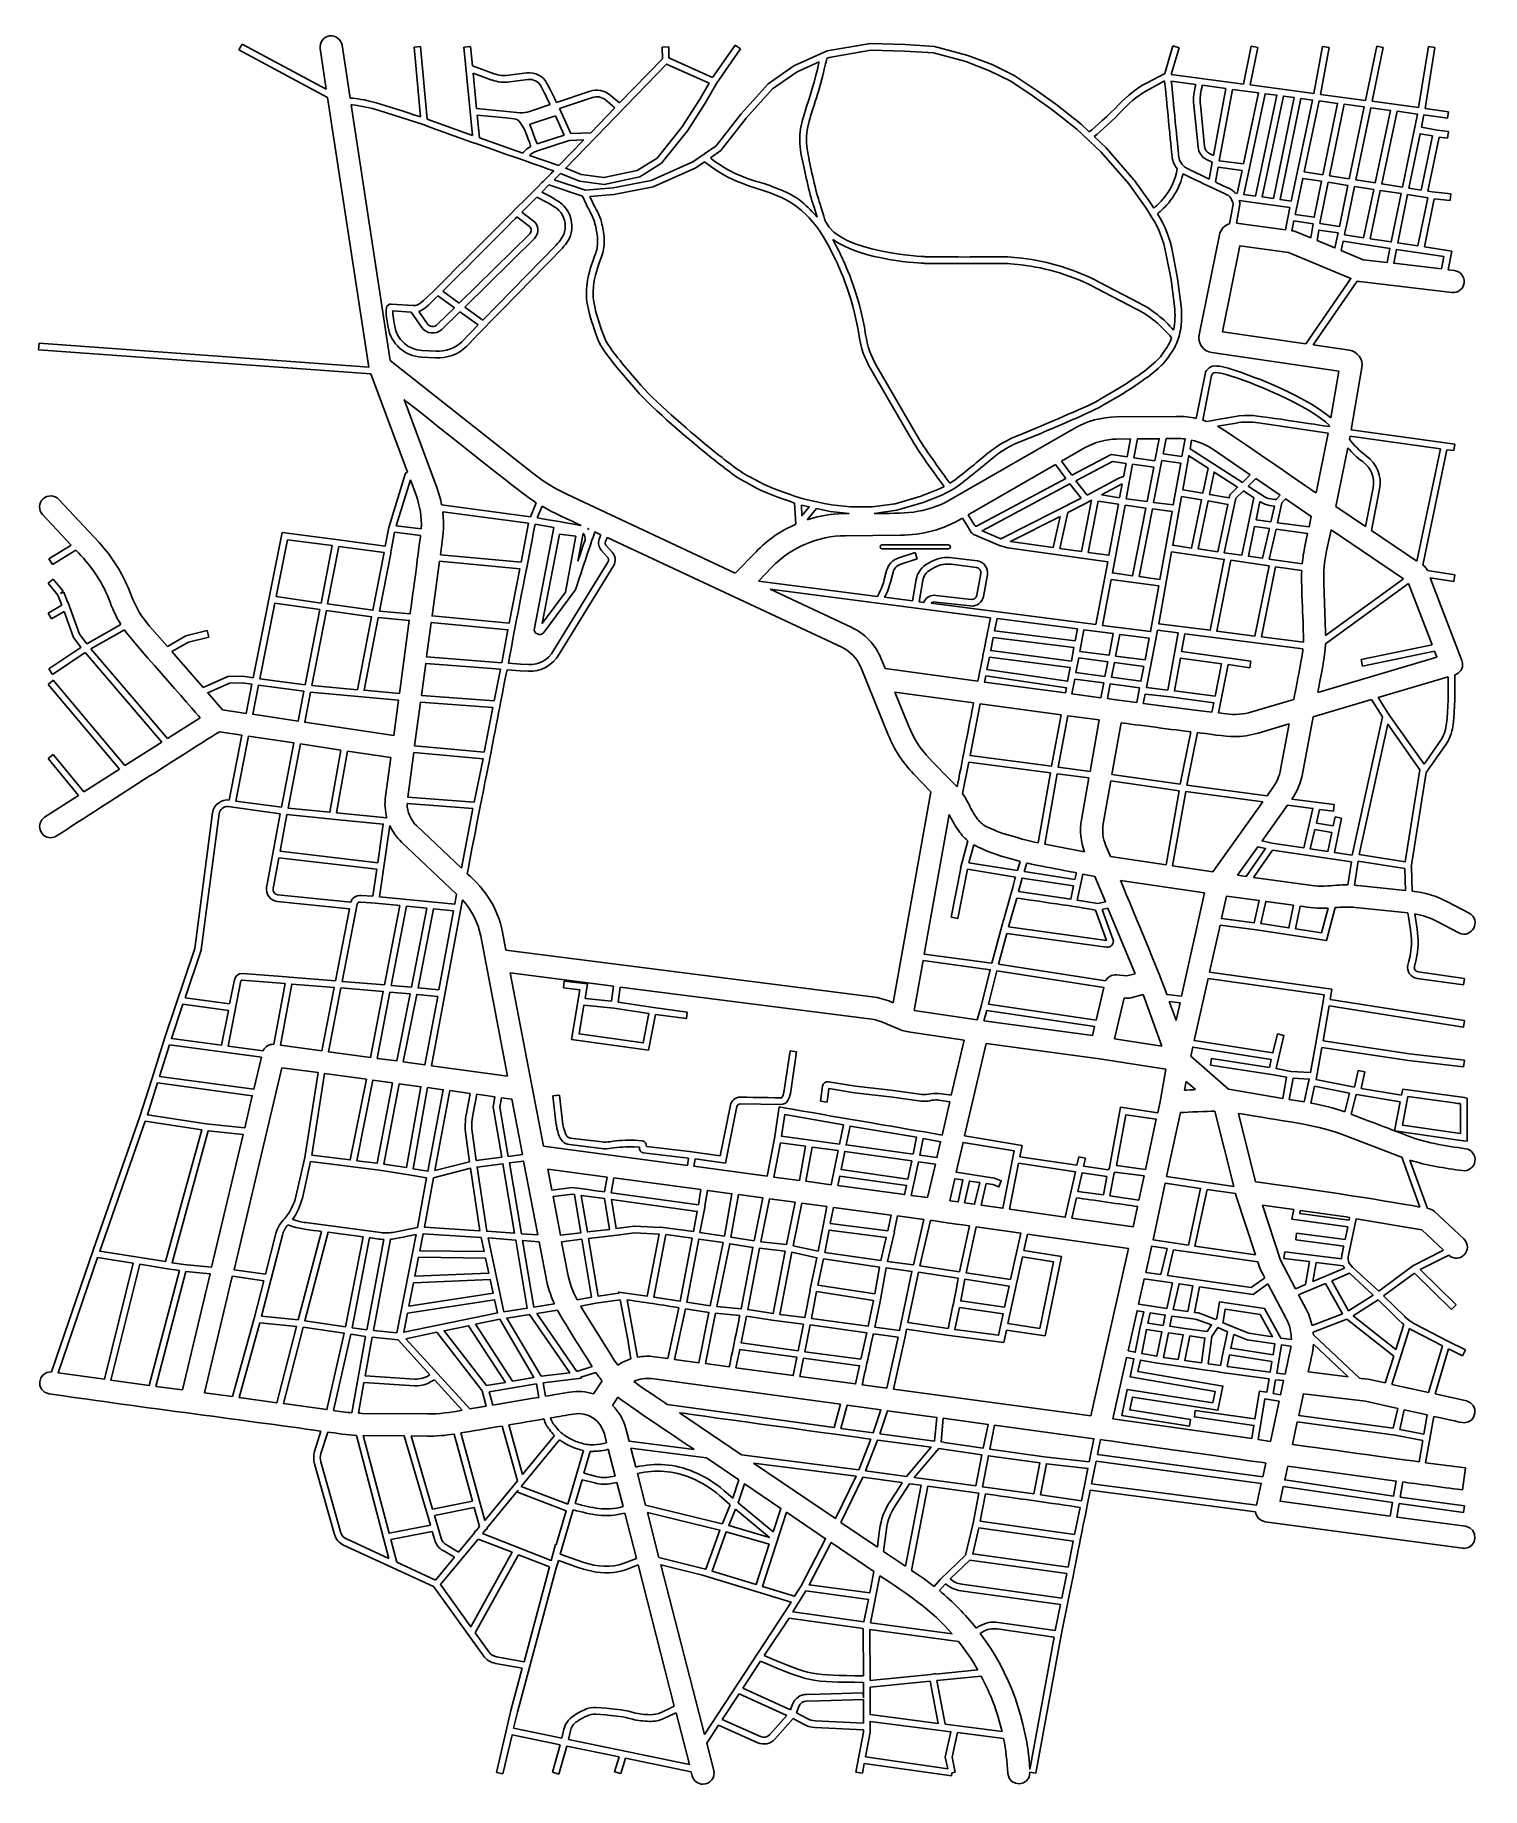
# Model space of a CAD drawing. Header units: millimetres. Extents: x 74 to 727, y -796 to -6.
import ezdxf

# ---------------------------------------------------------------- set-up
doc = ezdxf.new("R2010")
doc.units = ezdxf.units.MM
doc.layers.get('0').update_dxf_attribs({"linetype": 'CONTINUOUS'})

msp = doc.modelspace()

# ---------------------------------------------------------------- linework, layer by layer
for p, q in [((167.44, -9.55), (166.03, -12.2)), ((166.03, -12.2), (206.02, -33.63)), ((205.45, -29.92), (167.44, -9.55)), ((202.66, -11.63), (205.45, -29.92)), ((216.19, -33.97), (212.55, -10.12)), ((248.02, -10.74), (245.03, -11.01)), ((245.03, -11.01), (247.92, -42.38)), ((251.03, -43.41), (248.02, -10.74)), ((270.54, -10.73), (267.55, -11.02)), ((267.55, -11.02), (271.4, -50.79)), ((271.37, -19.38), (270.54, -10.73)), ((359.97, -10.83), (356.97, -10.92)), ((356.97, -10.92), (357.12, -16.23)), ((360.11, -15.84), (359.97, -10.83)), ((389.97, -10.02), (379.81, -24.7)), ((381.6, -27.39), (392.44, -11.73)), ((392.44, -11.73), (389.97, -10.02)), ((431.52, -12.7), (416.42, -19.45)), ((431.4, -16.04), (432.39, -15.59)), ((451.02, -9.37), (431.52, -12.7)), ((432.39, -15.59), (451.24, -12.38)), ((466.64, -9.75), (451.02, -9.37)), ((451.24, -12.38), (466.47, -12.75)), ((466.47, -12.75), (479.54, -13.6)), ((480.03, -10.63), (466.64, -9.75)), ((479.54, -13.6), (494.05, -17.49)), ((495.05, -14.67), (480.03, -10.63)), ((505.98, -18.86), (495.05, -14.67)), ((587.59, -10.44), (583.85, -22.81)), ((586.84, -23.29), (590.46, -11.31)), ((590.46, -11.31), (587.59, -10.44)), ((622.93, -10.57), (619.41, -27.64)), ((622.39, -28.03), (625.87, -11.18)), ((625.87, -11.18), (622.93, -10.57)), ((655.14, -10.6), (651.19, -31.88)), ((654.17, -32.28), (658.09, -11.15)), ((658.09, -11.15), (655.14, -10.6)), ((679.58, -10.57), (674.53, -35)), ((677.51, -35.4), (682.52, -11.18)), ((682.52, -11.18), (679.58, -10.57)), ((702.87, -10.63), (698.43, -38.19)), ((701.41, -38.59), (705.84, -11.11)), ((705.84, -11.11), (702.87, -10.63)), ((281.24, -22.97), (271.37, -19.38)), ((273.24, -38.61), (271.69, -22.69)), ((271.69, -22.69), (280.21, -25.79)), ((295.93, -22.6), (287.82, -23.68)), ((357.12, -16.23), (337.81, -36.15)), ((379.81, -24.7), (360.11, -15.84)), ((416.42, -19.45), (404.83, -27.5)), ((406.83, -29.76), (417.9, -22.07)), ((417.9, -22.07), (427.95, -17.58)), ((494.05, -17.49), (504.73, -21.58)), ((504.73, -21.58), (514.47, -26.3)), ((515.98, -23.69), (505.98, -18.86)), ((525.82, -30.35), (515.98, -23.69)), ((583.85, -22.81), (575.59, -27.23)), ((619.41, -27.64), (586.84, -23.29)), ((288.22, -26.65), (296.33, -25.57)), ((324.56, -30.83), (309.36, -35.94)), ((376.37, -36.28), (381.6, -27.39)), ((404.83, -27.5), (392.72, -41.03)), ((394.99, -43), (406.83, -29.76)), ((514.47, -26.3), (524.09, -32.8)), ((534.67, -36.68), (525.82, -30.35)), ((577.01, -29.88), (583.83, -26.23)), ((586.85, -26.31), (597.92, -27.79)), ((600.39, -30.44), (600.91, -28.19)), ((600.91, -28.19), (611.51, -29.61)), ((611.51, -29.61), (605.89, -59.86)), ((651.19, -31.88), (622.39, -28.03)), ((206.02, -33.63), (224.61, -155.28)), ((217.42, -34.04), (216.19, -33.97)), ((234.26, -152.27), (216.65, -37)), ((216.65, -37), (217.08, -37.02)), ((219.67, -34.34), (217.42, -34.04)), ((292.88, -40.53), (273.24, -38.61)), ((306.49, -36.91), (297.18, -40.04)), ((310.63, -38.68), (325.52, -33.68)), ((315.77, -50), (310.63, -38.68)), ((335.72, -38.31), (324.77, -49.61)), ((331.44, -34.77), (335.72, -38.31)), ((337.81, -36.15), (333.35, -32.46)), ((368.42, -48.75), (376.37, -36.28)), ((524.09, -32.8), (532.85, -39.05)), ((532.85, -39.05), (544.16, -47.97)), ((546.17, -45.75), (534.67, -36.68)), ((597, -37.12), (598.9, -56.16)), ((601.89, -55.86), (599.99, -36.83)), ((674.53, -35), (654.17, -32.28)), ((698.43, -38.19), (677.51, -35.4)), ((701.48, -38.6), (701.41, -38.59)), ((701.47, -38.61), (701.48, -38.6)), ((711.91, -40.1), (701.47, -38.61)), ((229.29, -39.56), (249.14, -45.92)), ((271.4, -50.79), (251.03, -43.41)), ((274.52, -51.91), (273.53, -41.66)), ((273.53, -41.66), (286.41, -42.91)), ((286.41, -42.91), (286.41, -42.91)), ((286.41, -42.91), (290.21, -43.28)), ((292.84, -44.84), (294.06, -46.63)), ((297.47, -45.74), (308.83, -41.96)), ((308.83, -41.96), (312.77, -50.64)), ((392.72, -41.03), (381.38, -55.43)), ((383.46, -57.64), (394.99, -43)), ((549.84, -49.21), (546.17, -45.75)), ((699.73, -47.09), (700.87, -41.56)), ((706.8, -48.37), (699.73, -47.09)), ((700.87, -41.56), (711.49, -43.07)), ((711.49, -43.07), (711.91, -40.1)), ((294.11, -58.74), (274.52, -51.91)), ((300.27, -57.94), (315.1, -53.03)), ((312.77, -50.64), (300.62, -54.66)), ((321.73, -52.75), (310.42, -64.42)), ((315.1, -53.03), (321.73, -52.75)), ((324.77, -49.61), (315.77, -50)), ((356.77, -63.29), (368.42, -48.75)), ((544.16, -47.97), (555.15, -58.34)), ((557.37, -56.32), (552.04, -51.29)), ((702.56, -75.9), (707.75, -51.51)), ((711.89, -49.01), (706.8, -48.37)), ((707.75, -51.51), (711.51, -51.98)), ((711.51, -51.98), (711.89, -49.01)), ((310.42, -64.42), (297.19, -59.81)), ((299.22, -58.41), (300.27, -57.94)), ((370.81, -62.75), (352.02, -71.18)), ((381.38, -55.43), (370.81, -62.75)), ((372.3, -65.37), (376.21, -62.65)), ((378.78, -60.88), (383.46, -57.64)), ((555.15, -58.34), (567.64, -72.66)), ((570, -70.8), (557.37, -56.32)), ((602.71, -61.65), (605.32, -62.93)), ((605.32, -62.93), (603.92, -70.47)), ((605.89, -59.86), (604.04, -58.95)), ((322.42, -75.5), (308.31, -70.76)), ((311.18, -67.92), (319.72, -71.41)), ((330.86, -72.89), (346.93, -69.42)), ((346.93, -69.42), (356.77, -63.29)), ((352.93, -74.06), (372.3, -65.37)), ((606.72, -71.8), (607.96, -65.16)), ((607.96, -65.16), (618.79, -66.61)), ((618.79, -66.61), (616.58, -76.98)), ((293.63, -85.44), (300.42, -78.64)), ((300.42, -78.64), (305.11, -81.01)), ((302.65, -76.41), (305.93, -73.12)), ((306.6, -78.4), (302.65, -76.41)), ((302.75, -72.05), (302.76, -72.06)), ((305.93, -73.12), (321.13, -78.23)), ((319.72, -71.41), (330.86, -72.89)), ((321.13, -78.23), (322.85, -82.16)), ((334.91, -74.48), (322.42, -75.5)), ((324.45, -78.35), (335.23, -77.47)), ((325.57, -80.91), (324.45, -78.35)), ((352.02, -71.18), (334.91, -74.48)), ((335.23, -77.47), (352.93, -74.06)), ((567.64, -72.66), (575.44, -83.64)), ((616.58, -76.98), (615.74, -76.86)), ((665.7, -92.26), (669.53, -73.79)), ((669.53, -73.79), (678.22, -75.14)), ((678.22, -75.14), (673.61, -96.93)), ((704.56, -76.22), (702.56, -75.9)), ((713.07, -77.17), (704.56, -76.22)), ((712.73, -80.15), (713.07, -77.17)), ((298.8, -89.29), (293.63, -85.44)), ((425.49, -82.78), (426.99, -87.72)), ((575.44, -83.64), (578.11, -87.83)), ((578.94, -83.55), (577.95, -82)), ((614.76, -81.8), (613.09, -90.61)), ((616.2, -90.36), (617.8, -81.89)), ((617.44, -80.13), (640.35, -83.35)), ((617.8, -81.89), (617.77, -81.67)), ((640.35, -83.35), (638.31, -93.38)), ((701.06, -101.08), (705.55, -79.35)), ((705.55, -79.35), (712.73, -80.15)), ((291.49, -87.59), (297.01, -91.69)), ((638.31, -93.38), (616.2, -90.36)), ((641.29, -93.78), (642.18, -89.39)), ((642.18, -89.39), (650.84, -90.66)), ((649.79, -97), (643.23, -94.27)), ((650.84, -90.66), (649.79, -97)), ((664.98, -95.63), (665.37, -93.83)), ((665.71, -92.27), (665.7, -92.26)), ((297.25, -95.14), (265.48, -126.45)), ((267.95, -128.22), (299.36, -97.28)), ((309.21, -100.24), (276.08, -134.07)), ((608.55, -95.69), (599.42, -140.73)), ((673.61, -96.93), (664.98, -95.63)), ((713.49, -102.97), (701.06, -101.08)), ((584.42, -103.88), (586.72, -115.8)), ((589.68, -115.36), (587.36, -103.3)), ((711.75, -111.42), (713.49, -102.97)), ((572.51, -126.47), (554.34, -117.01)), ((586.72, -115.8), (588.33, -128.05)), ((591.32, -127.83), (589.68, -115.36)), ((650.87, -145.31), (670.74, -116.51)), ((671.85, -116.74), (713.44, -121.69)), ((714.63, -111.76), (711.75, -111.42)), ((255.82, -123.19), (263.3, -128.57)), ((265.48, -126.45), (257.99, -121.06)), ((552.95, -119.67), (571.13, -129.13)), ((232.53, -132.07), (233.35, -137.28)), ((244.77, -127.54), (234.71, -126.9)), ((235.43, -129.95), (243.69, -130.47)), ((243.69, -130.47), (248.51, -137.41)), ((244.83, -127.56), (244.77, -127.54)), ((250.97, -135.7), (247.15, -130.2)), ((263.3, -128.57), (255.46, -136.14)), ((265.77, -130.35), (273.96, -136.24)), ((276.08, -134.07), (267.95, -128.22)), ((273.96, -136.24), (266.55, -143.9)), ((327.2, -140.75), (328.22, -143.18)), ((75.78, -144.48), (75.56, -147.48)), ((75.56, -147.48), (225.55, -158.36)), ((224.61, -155.28), (75.78, -144.48)), ((254.89, -148.08), (248.63, -147.81)), ((585.91, -150.24), (587.51, -147.77)), ((298.59, -203.14), (234.26, -152.27)), ((248.5, -150.81), (254.73, -151.07)), ((336.67, -155.58), (345.2, -165.46)), ((347.47, -163.5), (339.01, -153.7)), ((451.23, -156.31), (469.07, -187.01)), ((578.93, -153.62), (574.57, -157.25)), ((576.34, -159.68), (580.85, -155.92)), ((662.47, -157.11), (658.83, -178.28)), ((668.07, -183.56), (672.89, -155.52)), ((225.55, -158.36), (242.1, -202.78)), ((563.44, -164.73), (554.78, -169.82)), ((602.09, -158.46), (598.09, -178.47)), ((601, -179.23), (605.03, -159.05)), ((255.33, -209.65), (240.55, -169.99)), ((589.26, -177.54), (562.07, -177.8)), ((607.76, -182.01), (616.05, -180.57)), ((626.27, -180.45), (657.61, -185.09)), ((658.23, -181.73), (658.16, -182.14)), ((542.99, -182.99), (487.22, -215.04)), ((525.4, -183.09), (518.1, -185.96)), ((519.2, -188.75), (526.52, -185.88)), ((562.17, -187.8), (568.48, -187.74)), ((568.48, -187.74), (566.97, -195.81)), ((583.13, -194.44), (584.46, -187.59)), ((593.06, -187.75), (591.64, -195.64)), ((595.32, -192.14), (596.02, -188.25)), ((657.61, -185.09), (652.18, -212.09)), ((667.24, -187.93), (667.52, -186.51)), ((667.52, -186.51), (708.29, -192.16)), ((714.74, -190.03), (668.07, -183.56)), ((504.08, -194.22), (498.83, -198.56)), ((500.7, -200.9), (505.99, -196.53)), ((537.25, -197.83), (547.97, -191.66)), ((559.71, -194.81), (541.94, -204.15)), ((566.97, -195.81), (559.71, -194.81)), ((591.64, -195.64), (583.13, -194.44)), ((618.96, -207.37), (595.32, -192.14)), ((606.03, -192.62), (622.48, -203.88)), ((661.15, -218.21), (666.48, -191.72)), ((708.29, -192.16), (697.72, -242.87)), ((700.41, -244.68), (711.27, -192.58)), ((711.27, -192.58), (714.33, -193)), ((714.33, -193), (714.74, -190.03)), ((241.17, -203.17), (233.64, -227.69)), ((242.1, -202.78), (241.17, -203.17)), ((401.07, -207.24), (396.23, -204.65)), ((491.66, -208.08), (500.7, -200.9)), ((495.17, -222.01), (534.63, -199.33)), ((539.21, -205.6), (499.25, -226.99)), ((534.63, -199.33), (539.25, -205.57)), ((541.94, -204.15), (537.25, -197.83)), ((539.25, -205.57), (539.21, -205.59)), ((539.21, -205.59), (539.21, -205.6)), ((543.79, -206.57), (560.26, -197.91)), ((562.89, -205.55), (548.91, -213.07)), ((560.26, -197.91), (566.42, -198.76)), ((566.42, -198.76), (565.29, -204.81)), ((622.48, -203.88), (618.96, -207.37)), ((621.54, -209.04), (625, -205.61)), ((625, -205.61), (635.91, -213.08)), ((237.03, -226.87), (243.38, -206.21)), ((243.38, -206.21), (245.96, -213.14)), ((390.04, -248.22), (314.25, -212.81)), ((474.78, -216.42), (482.58, -213.33)), ((548.91, -213.07), (543.79, -206.57)), ((555.35, -213.01), (564.31, -208.19)), ((563.53, -214.25), (555.35, -213.01)), ((564.69, -208.01), (563.53, -214.25)), ((628.81, -213.72), (621.54, -209.04)), ((635.91, -213.08), (634.29, -214.92)), ((677.89, -209.76), (674.56, -227.25)), ((677.26, -229.08), (680.84, -210.32)), ((102.89, -234.52), (84.68, -215.01)), ((297.58, -222.85), (257.5, -217.48)), ((257.98, -220.57), (296.75, -225.77)), ((300.21, -216.51), (297.58, -222.85)), ((300.63, -223.33), (302.8, -218.09)), ((416.81, -216.73), (417.37, -226.19)), ((422.54, -224.22), (426.69, -219.12)), ((426.69, -219.12), (432.91, -220.47)), ((432.91, -220.47), (441.48, -221.38)), ((441.99, -218.42), (433.46, -217.52)), ((451.84, -218.41), (441.99, -218.42)), ((462.26, -216.94), (451.84, -218.41)), ((452.74, -221.3), (462.89, -219.88)), ((473.88, -213.56), (462.26, -216.94)), ((462.89, -219.88), (474.78, -216.42)), ((625.07, -224.25), (626.81, -216)), ((626.81, -216), (627.19, -216.24)), ((631.12, -217.74), (633.3, -218.08)), ((633.76, -215.11), (631.59, -214.77)), ((633.39, -218.09), (631.78, -225.15)), ((674.56, -227.25), (661.15, -218.21)), ((77.37, -221.84), (90.3, -235.68)), ((233.64, -227.69), (232.08, -236.05)), ((248.29, -228.31), (237.03, -226.87)), ((296.75, -225.77), (293.33, -243.34)), ((308.19, -227.66), (299.35, -273.13)), ((299.71, -226.22), (308.19, -227.66)), ((323.29, -228.08), (323.89, -228.36)), ((323.89, -228.36), (323.81, -228.59)), ((492.57, -223.51), (494.82, -227.16)), ((494.82, -227.16), (494.82, -227.16)), ((494.82, -227.16), (496.31, -229.57)), ((498.04, -226.67), (495.17, -222.01)), ((631.78, -225.15), (625.07, -224.25)), ((631.04, -241.95), (634.1, -228.48)), ((634.1, -228.48), (648.36, -230.39)), ((656.93, -238.16), (658.93, -228.78)), ((658.93, -228.78), (691.66, -250.85)), ((697.72, -242.87), (677.26, -229.08)), ((90.3, -235.68), (80.25, -241.76)), ((185.58, -229.87), (172.42, -295.49)), ((208.66, -232.91), (185.58, -229.87)), ((232.08, -236.05), (208.66, -232.91)), ((208.66, -232.91), (208.66, -232.91)), ((234.76, -238.01), (236.29, -229.8)), ((236.29, -229.8), (248.02, -231.3)), ((319.04, -242.82), (321.33, -230.35)), ((326.63, -229.63), (329.41, -230.94)), ((329.41, -230.94), (328.65, -232.99)), ((331.46, -234.03), (332.14, -232.21)), ((334.43, -238.84), (331.85, -236.03)), ((332.14, -232.21), (438.09, -281.71)), ((439.8, -231.39), (464.54, -231.21)), ((486.26, -235.52), (456.26, -235.52)), ((498.03, -231.05), (509.35, -235.85)), ((509.35, -235.85), (513.09, -236.85)), ((513.09, -236.85), (558.13, -243.18)), ((648.36, -230.39), (647.15, -236.07)), ((80.25, -241.76), (81.8, -244.33)), ((81.8, -244.33), (92.39, -237.92)), ((229.46, -265.37), (234.5, -239.4)), ((234.5, -239.4), (234.51, -239.4)), ((234.76, -238.01), (234.76, -238.01)), ((293.33, -243.34), (256.94, -239.96)), ((332.56, -243.4), (308.04, -283.23)), ((310.56, -284.85), (335.14, -244.93)), ((329.64, -238.06), (332.22, -240.87)), ((335.14, -244.93), (335.19, -244.85)), ((399.39, -238.61), (390.04, -248.22)), ((456.26, -237.29), (486.26, -237.29)), ((471.19, -238.98), (463.8, -241.37)), ((464.72, -244.22), (472.11, -241.84)), ((472.11, -241.84), (471.19, -238.98)), ((478.83, -242.95), (476.92, -243.96)), ((487.55, -244.29), (498.93, -245.77)), ((558.13, -243.18), (552.84, -271.49)), ((645.93, -244.07), (631.04, -241.95)), ((82.18, -250.97), (79.86, -252.87)), ((79.86, -252.87), (84.22, -258.2)), ((86.69, -256.48), (82.18, -250.97)), ((400.46, -251.85), (406.56, -245.58)), ((454.26, -258.79), (400.46, -251.85)), ((458.34, -247.16), (457.3, -251.17)), ((460.21, -251.92), (461.24, -247.91)), ((471.7, -251.15), (470.03, -260.82)), ((473.01, -261.2), (474.66, -251.66)), ((478.32, -246.62), (480.23, -245.6)), ((500.88, -248.44), (499.09, -258.23)), ((502.04, -258.77), (503.83, -248.98)), ((627.53, -277.06), (633.92, -245.39)), ((633.92, -245.39), (645.71, -247.07)), ((656.45, -274.94), (655.65, -252.84)), ((656.42, -280.1), (693.91, -252.92)), ((691.66, -250.85), (656.48, -276.35)), ((693.91, -252.92), (704.57, -280.61)), ((714.77, -249.09), (702.4, -247.12)), ((718, -287.67), (703.64, -250.35)), ((703.64, -250.35), (714.3, -252.05)), ((714.3, -252.05), (714.77, -249.09)), ((84.22, -258.2), (86.04, -262.78)), ((85.53, -257.43), (86.69, -256.48)), ((86.93, -256.88), (85.53, -257.43)), ((88.67, -261.27), (86.93, -256.88)), ((117.5, -258.7), (116.57, -256.31)), ((303.57, -275), (317.79, -255.96)), ((442.32, -272.65), (405.74, -255.56)), ((405.74, -255.56), (505.2, -268.37)), ((470.03, -260.82), (457.42, -259.19)), ((480.73, -258.31), (479.73, -258.29)), ((496.55, -260.12), (480.73, -258.31)), ((86.04, -262.78), (79.88, -266.32)), ((79.88, -266.32), (81.37, -268.92)), ((81.37, -268.92), (87.11, -265.63)), ((87.11, -265.63), (91.3, -277.3)), ((88.72, -261.24), (88.67, -261.27)), ((93.97, -275.84), (88.72, -261.24)), ((243.25, -266.65), (229.46, -265.37)), ((475.21, -261.49), (473.01, -261.2)), ((552.84, -271.49), (478.39, -261.89)), ((479.71, -261.29), (480.47, -261.3)), ((480.47, -261.3), (496.21, -263.1)), ((97.29, -280.14), (93.97, -275.84)), ((112.71, -271.41), (97.29, -280.14)), ((99.22, -282.49), (114.35, -273.93)), ((133.7, -281.38), (125.68, -272.21)), ((142.1, -276.63), (133.7, -281.38)), ((151.65, -274.23), (142.1, -276.63)), ((152.39, -277.13), (151.65, -274.23)), ((591.45, -283.61), (592.89, -275.62)), ((592.89, -275.62), (646.23, -282.49)), ((94.66, -281.78), (80.19, -291.45)), ((81.86, -293.95), (96.62, -284.07)), ((91.3, -277.3), (94.65, -281.63)), ((94.65, -281.63), (94.57, -281.67)), ((94.57, -281.67), (94.66, -281.78)), ((96.62, -284.07), (131.16, -324.51)), ((133.72, -322.89), (99.22, -282.49)), ((135.72, -283.69), (143.22, -279.44)), ((149.86, -299.86), (135.72, -283.69)), ((143.22, -279.44), (152.39, -277.13)), ((622.72, -287.98), (591.45, -283.61)), ((646.44, -279.49), (627.53, -277.06)), ((704.57, -280.61), (672.56, -287.26)), ((673.17, -290.2), (705.66, -283.45)), ((705.66, -283.45), (706.72, -286.2)), ((80.19, -291.45), (81.86, -293.95)), ((287.05, -291.89), (292.89, -292.35)), ((293.11, -289.36), (287.62, -288.92)), ((292.89, -292.35), (296.51, -292.55)), ((446.68, -290.75), (459.09, -321.26)), ((457.71, -291.33), (455.94, -286.98)), ((499.54, -297), (457.71, -291.33)), ((608.15, -311.36), (612.44, -289.57)), ((612.44, -289.57), (622.3, -290.95)), ((622.3, -290.95), (622.72, -287.98)), ((706.72, -286.2), (652.93, -302.06)), ((672.56, -287.26), (673.17, -290.2)), ((82.17, -296.55), (79.88, -298.48)), ((79.88, -298.48), (112.03, -336.68)), ((114.58, -335.05), (82.17, -296.55)), ((161.05, -294.88), (149.86, -299.86)), ((167.79, -294.71), (161.05, -294.88)), ((172.42, -295.49), (167.79, -294.71)), ((557.99, -304.91), (559.29, -298.23)), ((559.29, -298.23), (572.52, -299.97)), ((572.52, -299.97), (571.21, -306.65)), ((680.15, -304.46), (711.83, -295.12)), ((468.35, -317.49), (462.06, -302.01)), ((462.06, -302.01), (497.61, -306.83)), ((571.21, -306.65), (560.71, -305.28)), ((642.15, -305.24), (623.16, -310.84)), ((650.85, -313.1), (677.15, -305.35)), ((677.15, -305.35), (682.19, -313.14)), ((685.04, -312.01), (680.15, -304.46)), ((148.5, -313.5), (133.72, -322.89)), ((560.06, -339.08), (564.16, -315.81)), ((611.56, -311.79), (608.15, -311.36)), ((625.98, -320.43), (640.07, -316.28)), ((640.07, -316.28), (636.18, -336.9)), ((646.01, -338.75), (650.85, -313.1)), ((682.19, -313.14), (668.47, -375.52)), ((700.92, -334.46), (685.04, -312.01)), ((157.21, -319.82), (167.35, -321.35)), ((167.35, -321.35), (161.66, -350.67)), ((595.67, -319.88), (590.91, -343.5)), ((593.89, -343.91), (598.65, -320.25)), ((708.45, -323.65), (700.92, -334.46)), ((82.18, -330.03), (79.86, -331.93)), ((79.86, -331.93), (93.52, -348.62)), ((96.05, -346.99), (82.18, -330.03)), ((131.16, -324.51), (114.58, -335.05)), ((210.05, -356.43), (214.97, -328.54)), ((214.97, -328.54), (234.51, -331.49)), ((234.51, -331.49), (232.14, -349.06)), ((701.91, -338.28), (710.91, -325.37)), ((112.03, -336.68), (96.05, -346.99)), ((470.42, -338.79), (478.25, -347)), ((492.62, -347.75), (495.41, -333.55)), ((495.41, -333.55), (532.31, -338.4)), ((532.31, -338.4), (526.81, -369.95)), ((529.76, -370.52), (535.28, -338.79)), ((535.28, -338.79), (549.63, -340.67)), ((590.91, -343.5), (560.06, -339.08)), ((695.09, -380.96), (701.91, -338.28)), ((478.25, -347), (461.28, -442.12)), ((549.63, -340.67), (546.29, -359.61)), ((556.14, -361.34), (559.54, -342.03)), ((559.54, -342.03), (590.32, -346.44)), ((590.36, -346.47), (584.48, -379.87)), ((590.32, -346.44), (590.32, -346.46)), ((590.32, -346.46), (590.36, -346.47)), ((630.1, -348.69), (593.89, -343.91)), ((632.7, -345.04), (630.1, -348.69)), ((93.52, -348.62), (78.31, -358.43)), ((161.09, -353.62), (161.09, -353.63)), ((161.09, -353.63), (184.62, -356.87)), ((241.93, -352.28), (271.61, -354.54)), ((271.61, -354.54), (266.48, -381.43)), ((660.4, -352.72), (641.31, -350.18)), ((652.31, -361.08), (653.77, -354.86)), ((653.77, -354.86), (660, -355.69)), ((660, -355.69), (660.4, -352.72)), ((148.97, -418.25), (157.11, -356.81)), ((184.62, -356.87), (178.76, -388.53)), ((232.82, -358.68), (210.05, -356.43)), ((229.44, -394.35), (234.11, -362.2)), ((266.48, -381.43), (246.28, -362.34)), ((475.36, -420.14), (486.59, -357.2)), ((506.04, -363.8), (503.32, -362.53)), ((659.91, -362.34), (652.31, -361.08)), ((660.78, -358.28), (659.91, -362.34)), ((660.43, -374.32), (663.71, -358.9)), ((663.71, -358.9), (660.78, -358.28)), ((239.41, -369.61), (264.28, -393.11)), ((495.04, -369.06), (491.73, -381.38)), ((495.49, -378.95), (497.67, -370.85)), ((547.69, -374.02), (529.76, -370.52)), ((559.43, -376.19), (557.21, -370.92)), ((181.71, -389.09), (184.01, -376.67)), ((184.01, -376.67), (228.22, -381.89)), ((517.37, -382.49), (495.49, -378.95)), ((518.65, -378.36), (517.37, -382.49)), ((520.37, -382.96), (521.57, -379.07)), ((584.48, -379.87), (559.43, -376.19)), ((623.95, -385.53), (632.58, -373.19)), ((632.58, -373.19), (668.1, -378.5)), ((668.47, -375.52), (660.43, -374.32)), ((668.1, -378.5), (666.5, -388.94)), ((669.52, -389.07), (671.18, -378.17)), ((671.18, -378.17), (692.21, -381.49)), ((228.22, -381.89), (226.45, -394.09)), ((491.85, -381.4), (487.55, -403.54)), ((490.5, -404.11), (494.81, -381.88)), ((491.73, -381.38), (491.85, -381.4)), ((494.81, -381.88), (516.48, -385.38)), ((516.48, -385.38), (516.48, -385.4)), ((516.48, -385.4), (516.54, -385.41)), ((543.37, -386.48), (520.37, -382.96)), ((543.98, -383.49), (543.37, -386.48)), ((563.9, -386.95), (601.83, -392.53)), ((692.21, -381.49), (692.58, -391.41)), ((695.19, -380.95), (695.09, -380.96)), ((695.6, -391.72), (695.19, -380.95)), ((178.76, -388.53), (178.49, -389.92)), ((181.44, -390.48), (181.71, -389.09)), ((216.54, -396.72), (183.6, -393.38)), ((221.16, -393.68), (221.07, -393.68)), ((226.45, -394.09), (221.16, -393.68)), ((263.43, -397.67), (229.44, -394.35)), ((264.28, -393.11), (263.43, -397.67)), ((513.4, -407.92), (517.08, -394.88)), ((601.83, -392.53), (591.42, -439.15)), ((692.58, -391.41), (671.04, -389.2)), ((183.3, -396.37), (215.95, -399.67)), ((215.95, -399.67), (209.6, -432.25)), ((212.61, -432.49), (219.41, -397.58)), ((220.98, -396.68), (227.6, -397.19)), ((227.6, -397.19), (238.65, -398.27)), ((238.65, -398.27), (231.75, -434.05)), ((252.95, -470.53), (266.86, -395.66)), ((552.58, -400.26), (557.54, -414.06)), ((555.68, -400.01), (558.25, -399.43)), ((560.52, -413.47), (555.68, -400.01)), ((558.25, -399.43), (570.51, -428.99)), ((642.92, -408.79), (644.96, -398.52)), ((657.61, -399.43), (654.68, -410.58)), ((656.9, -413.95), (660.77, -399.19)), ((670.03, -399.15), (693.6, -401.56)), ((697.8, -408.88), (696.71, -401.99)), ((721.26, -401.68), (711.46, -396.57)), ((286.49, -418.31), (284.94, -410.2)), ((487.55, -403.54), (490.5, -404.11)), ((510.39, -407.5), (505.88, -424.26)), ((508.86, -424.72), (512.6, -410.84)), ((510.4, -407.51), (510.39, -407.5)), ((512.6, -410.84), (557.58, -417.09)), ((557.54, -414.06), (513.4, -407.92)), ((604.1, -428.28), (608.83, -407.1)), ((608.83, -407.1), (625.27, -409.14)), ((625.27, -409.14), (656.9, -413.95)), ((654.68, -410.58), (642.92, -408.79)), ((706.84, -405.44), (716.63, -410.55)), ((146.03, -417.57), (132.52, -457.75)), ((141.7, -439.86), (148.92, -418.39)), ((148.92, -418.39), (148.97, -418.25)), ((275.12, -412.08), (287.19, -475.19)), ((505.85, -424.28), (475.36, -420.14)), ((505.86, -424.25), (505.85, -424.28)), ((505.88, -424.26), (505.86, -424.25)), ((557.18, -432.26), (508.86, -424.72)), ((696.58, -425.8), (697.31, -422.66)), ((161.18, -461.64), (166.88, -432.29)), ((163.93, -431.72), (161.82, -442.58)), ((167.33, -431.95), (186.86, -433.43)), ((187.42, -430.46), (167.55, -428.96)), ((186.86, -433.43), (181.75, -460.85)), ((188.71, -430.56), (187.42, -430.46)), ((187.42, -430.46), (187.42, -430.46)), ((188.76, -430.57), (188.71, -430.56)), ((209.6, -432.25), (188.76, -430.57)), ((188.76, -430.57), (188.76, -430.57)), ((231.75, -434.05), (212.61, -432.49)), ((303.41, -506.77), (288.47, -428.64)), ((288.47, -428.64), (335.09, -434.62)), ((312.81, -432.4), (312.47, -435.38)), ((323.35, -433.59), (312.81, -432.4)), ((322.23, -440.21), (323.35, -433.59)), ((335.09, -434.62), (334.16, -441.41)), ((566.8, -429.99), (562.17, -429.51)), ((570.51, -428.99), (566.8, -429.99)), ((659.29, -435.99), (604.1, -428.28)), ((719.15, -431.09), (698.2, -428.16)), ((718.74, -434.06), (719.15, -431.09)), ((161.82, -442.58), (141.7, -439.86)), ((312.47, -435.38), (319.86, -436.21)), ((319.86, -436.21), (316.08, -458.69)), ((334.16, -441.41), (322.23, -440.21)), ((337.13, -441.79), (338.06, -435)), ((353.07, -444.28), (337.13, -441.79)), ((338.06, -435), (451.69, -449.56)), ((561.2, -458.34), (565.52, -439.91)), ((568.51, -439.89), (574.16, -438.36)), ((574.16, -438.36), (582.56, -461.68)), ((591.42, -439.15), (584.78, -438.33)), ((658.61, -440.59), (659.29, -435.99)), ((719.18, -450.16), (658.61, -440.59)), ((350.89, -463.57), (354.06, -447.44)), ((368.37, -446.29), (353.07, -444.28)), ((354.06, -447.44), (367.98, -449.26)), ((367.98, -449.26), (368.37, -446.29)), ((455.69, -450.63), (463.25, -453.77)), ((655.36, -459.35), (658.13, -443.55)), ((658.13, -443.55), (718.71, -453.13)), ((718.71, -453.13), (719.18, -450.16)), ((132.49, -457.75), (126.78, -476.13)), ((132.52, -457.75), (132.49, -457.75)), ((469.08, -455.41), (493.29, -459.02)), ((582.56, -461.68), (561.2, -458.34)), ((176.95, -463.78), (161.18, -461.64)), ((316.08, -458.69), (350.89, -463.57)), ((414.74, -463.76), (411.95, -482.59)), ((417.71, -464.2), (414.74, -463.76)), ((414.92, -483.03), (417.71, -464.2)), ((493.29, -459.02), (487.55, -483.86)), ((493.57, -502.22), (503.23, -460.44)), ((503.23, -460.44), (554.38, -467.4)), ((652.19, -476.69), (654.83, -462.3)), ((654.83, -462.3), (693.91, -468.15)), ((694.33, -465.18), (655.36, -459.35)), ((719.12, -468.05), (694.33, -465.18)), ((163.78, -562.59), (185.33, -471.41)), ((185.33, -471.41), (201.72, -473.64)), ((201.72, -473.64), (195.72, -511.85)), ((287.19, -475.19), (252.95, -470.53)), ((554.39, -467.4), (584.34, -472.08)), ((584.34, -472.08), (581.97, -485.9)), ((671.21, -472.6), (669.57, -480.25)), ((674.14, -473.23), (671.21, -472.6)), ((672.52, -480.79), (674.14, -473.23)), ((693.91, -468.15), (718.77, -471.03)), ((718.77, -471.03), (719.12, -468.05)), ((126.78, -476.13), (121.3, -493.36)), ((254.4, -517.85), (261.18, -481.74)), ((261.18, -481.74), (270.43, -483)), ((429.39, -479.78), (428.51, -486.5)), ((431.49, -486.89), (432.28, -480.82)), ((444.32, -479.73), (432.11, -477.75)), ((432.28, -480.82), (443.87, -482.7)), ((461.5, -481.7), (444.32, -479.73)), ((474.31, -483.47), (461.5, -481.7)), ((592.86, -481.53), (593.54, -477.6)), ((593.54, -477.6), (597.71, -481.29)), ((649.81, -487.36), (651.48, -479.72)), ((651.48, -479.72), (667.34, -482.86)), ((652.12, -476.79), (652.14, -476.69)), ((669.57, -480.25), (652.12, -476.79)), ((652.14, -476.69), (652.19, -476.69)), ((690.73, -483.86), (672.52, -480.79)), ((691.27, -481.05), (690.73, -483.86)), ((719.15, -484.91), (691.27, -481.05)), ((270.43, -483), (268.68, -492.04)), ((271.62, -492.61), (273.41, -483.41)), ((273.41, -483.41), (281.58, -484.52)), ((281.58, -484.52), (280.78, -489.2)), ((280.78, -489.2), (284.61, -511.78)), ((310.63, -483.75), (307.65, -484.11)), ((307.65, -484.11), (309.09, -496.18)), ((312.07, -495.83), (310.63, -483.75)), ((387.85, -488.34), (383.25, -511.13)), ((385.63, -514.48), (390.79, -488.94)), ((392.33, -487.7), (410.64, -488.02)), ((409.8, -489.09), (407.73, -503.37)), ((428.51, -486.5), (431.49, -486.89)), ((443.87, -482.7), (461.11, -484.67)), ((461.11, -484.67), (473.89, -486.45)), ((477.86, -486.33), (478.92, -486.12)), ((481.84, -486.05), (486.87, -486.79)), ((486.87, -486.79), (483.38, -501.87)), ((563.9, -489.28), (558.97, -516.45)), ((580.71, -491.74), (563.9, -489.28)), ((581.97, -485.9), (580.71, -491.74)), ((667.34, -482.86), (665.21, -491.37)), ((668.04, -492.42), (670.28, -483.45)), ((670.28, -483.45), (670.43, -483.48)), ((670.43, -483.48), (690.16, -486.8)), ((690.16, -486.8), (687.62, -499.85)), ((691.17, -497.34), (693.67, -484.41)), ((693.67, -484.41), (714.57, -487.31)), ((714.57, -487.31), (714.57, -487.31)), ((717.44, -487.71), (717.44, -501.14)), ((720.44, -485.09), (719.15, -484.91)), ((719.15, -484.91), (719.15, -484.91)), ((720.44, -504.6), (720.44, -485.09)), ((121.3, -493.36), (100.2, -553.75)), ((584.73, -520.54), (590.96, -491.65)), ((606.56, -490.98), (615.02, -525.04)), ((624.8, -522.92), (617.12, -492.03)), ((717.44, -501.14), (691.17, -497.34)), ((268.42, -501.7), (270.1, -513.82)), ((273.05, -513.26), (271.39, -501.29)), ((315.14, -506.12), (329.63, -507.86)), ((329.99, -504.88), (315.5, -503.14)), ((348.08, -504.41), (344.61, -504.07)), ((407.73, -503.37), (404.45, -520.33)), ((475.39, -500.39), (475.39, -500.37)), ((483.38, -501.87), (475.39, -500.39)), ((519.5, -506.46), (493.57, -502.22)), ((687.62, -499.85), (714.56, -503.75)), ((714.56, -503.75), (714.56, -503.75)), ((718.73, -504.36), (718.73, -504.36)), ((718.73, -504.36), (720.44, -504.6)), ((195.72, -511.85), (191.73, -529.46)), ((194.63, -530.24), (198.36, -513.8)), ((198.36, -513.8), (229.41, -517.67)), ((270.1, -513.82), (254.4, -517.85)), ((284.61, -511.78), (273.05, -513.26)), ((368.43, -515.49), (303.41, -506.77)), ((344.49, -507.07), (346.77, -507.3)), ((348.49, -509.75), (368.95, -512.21)), ((369.42, -509.25), (349.89, -506.9)), ((368.95, -512.21), (368.43, -515.49)), ((383.25, -511.13), (369.42, -509.22)), ((369.42, -509.22), (369.42, -509.25)), ((371.4, -515.89), (371.93, -512.59)), ((371.93, -512.59), (385.63, -514.48)), ((470.61, -523.65), (472.71, -513.81)), ((472.71, -513.81), (480.36, -514.92)), ((518.49, -511.57), (519.5, -506.46)), ((544.25, -515.41), (518.49, -511.57)), ((545.12, -511.57), (544.25, -515.41)), ((548.05, -512.23), (545.12, -511.57)), ((547.23, -515.85), (548.05, -512.23)), ((688.73, -511), (689.15, -511.17)), ((690.92, -511.83), (699.08, -534.3)), ((702.49, -534.88), (694.57, -513.08)), ((229.41, -517.67), (242.66, -519.67)), ((242.66, -519.67), (250.74, -521.1)), ((250.74, -521.1), (246.63, -543.44)), ((307.21, -526.62), (305.39, -517.12)), ((305.39, -517.12), (332.27, -520.73)), ((332.27, -520.73), (331.08, -527.44)), ((404.45, -520.33), (371.4, -515.89)), ((480.36, -514.92), (476.87, -530.04)), ((558.52, -517.54), (547.23, -515.85)), ((558.97, -516.45), (558.52, -517.54)), ((615.02, -525.04), (584.73, -520.54)), ((316.5, -525.43), (307.21, -526.62)), ((469.45, -529.05), (470.31, -525.01)), ((476.87, -530.04), (469.45, -529.05)), ((470.31, -525.01), (470.31, -525.01)), ((470.61, -523.65), (470.61, -523.65)), ((597.52, -551.94), (603.01, -526.29)), ((603.01, -526.29), (615.81, -528.19)), ((615.81, -528.19), (615.91, -528.61)), ((616.02, -528.98), (624.82, -555.78)), ((416.1, -551.74), (420.02, -532.5)), ((420.02, -532.5), (431.4, -534.03)), ((431.4, -534.03), (429.66, -542.76)), ((541.91, -539.27), (543.98, -530.15)), ((571.58, -534.08), (569.61, -543.21)), ((636.17, -558.29), (628.02, -533.47)), ((628.02, -533.47), (642.07, -535.44)), ((642.07, -535.44), (641.24, -539.76)), ((718.9, -548.68), (705.58, -536.25)), ((203.25, -545.27), (192.73, -585.09)), ((229.93, -545.77), (196.25, -541.32)), ((246.63, -543.44), (236.23, -545.55)), ((429.37, -544.32), (427.5, -554.21)), ((429.35, -544.32), (429.37, -544.32)), ((429.66, -542.76), (429.66, -542.76)), ((473.39, -560.79), (478.15, -540.3)), ((495.76, -542.8), (491.26, -563.49)), ((569.61, -543.21), (541.91, -539.27)), ((641.24, -539.76), (666.45, -543.22)), ((666.45, -543.22), (665.27, -548.95)), ((666.72, -556.77), (670.27, -539.53)), ((670.27, -539.53), (699.85, -544.58)), ((699.85, -544.58), (709.73, -553.8)), ((176.23, -583.57), (185.61, -546.97)), ((182.71, -546.23), (178, -564.58)), ((217.11, -588.74), (224.99, -548.14)), ((231.4, -548.91), (223.72, -589.69)), ((226.7, -590.05), (234.47, -548.84)), ((246.02, -546.63), (237.32, -591.1)), ((299.14, -579.41), (294.04, -549.37)), ((294.04, -549.37), (301.48, -549.92)), ((301.48, -549.92), (304.49, -565.63)), ((311.66, -549.9), (320.81, -548.82)), ((314.31, -563.75), (311.66, -549.9)), ((320.81, -548.82), (325.17, -574.92)), ((427.5, -554.21), (416.1, -551.74)), ((520.29, -553.87), (521.93, -546.52)), ((521.93, -546.52), (567.47, -553.01)), ((567.47, -553.01), (550.52, -628.52)), ((575.31, -563.76), (577.85, -552.44)), ((577.86, -552.4), (577.95, -551.96)), ((577.95, -551.96), (584.91, -553.04)), ((584.91, -553.04), (582.09, -564.69)), ((585.07, -565.11), (587.89, -553.51)), ((587.89, -553.51), (595.31, -554.66)), ((624.82, -555.78), (597.52, -551.94)), ((643.37, -546.11), (642.99, -549.09)), ((642.99, -549.09), (664.66, -551.9)), ((665.27, -548.95), (643.37, -546.11)), ((100.19, -553.75), (81.38, -608.63)), ((100.2, -553.75), (100.19, -553.75)), ((491.26, -563.49), (473.39, -560.79)), ((537.26, -556.52), (520.29, -553.87)), ((529.85, -592.41), (537.26, -556.52)), ((595.43, -554.67), (625.87, -558.96)), ((625.87, -558.96), (626.8, -561.8)), ((642.92, -571.14), (636.17, -558.29)), ((638.04, -554.47), (637.66, -557.45)), ((637.66, -557.45), (649.2, -558.89)), ((663.64, -557.68), (638.04, -554.47)), ((649.2, -558.89), (647.36, -569.28)), ((650.65, -567.9), (652.18, -559.27)), ((652.18, -559.27), (664.42, -560.8)), ((668.69, -561.34), (667.76, -560.38)), ((680.45, -572.24), (668.69, -561.34)), ((695.92, -560.85), (680.45, -572.24)), ((709.73, -553.8), (695.92, -560.85)), ((699.24, -562.52), (712.06, -555.98)), ((150.5, -618.06), (162.81, -566.2)), ((163.07, -565.52), (177.25, -567.51)), ((178, -564.58), (163.78, -562.59)), ((177.25, -567.51), (172.9, -584.5)), ((467.99, -586.4), (472.74, -563.73)), ((472.74, -563.73), (490.67, -566.43)), ((582.09, -564.69), (575.31, -563.76)), ((622.95, -570.59), (585.07, -565.11)), ((629.01, -566.16), (622.95, -570.59)), ((623.73, -573.74), (630.42, -568.85)), ((630.42, -568.85), (638.71, -584.63)), ((647.36, -569.28), (642.92, -571.14)), ((650.03, -571.42), (656.43, -568.73)), ((665.08, -561.86), (650.65, -567.9)), ((656.43, -568.73), (664.17, -582.41)), ((682.65, -574.35), (696.57, -564.1)), ((696.57, -564.1), (713.27, -580.56)), ((715.38, -578.43), (699.24, -562.52)), ((325.17, -574.92), (318.62, -576.19)), ((327.13, -577.6), (338.1, -576.08)), ((338.1, -576.08), (341.49, -594.05)), ((344.45, -593.52), (341.17, -576.18)), ((597.25, -581.79), (599.49, -570.23)), ((599.49, -570.23), (623.73, -573.74)), ((608.65, -577.02), (607.44, -584.6)), ((628.93, -580), (608.65, -577.02)), ((644.32, -573.81), (649.27, -571.73)), ((647.56, -579.98), (644.32, -573.81)), ((649.27, -571.73), (649.27, -571.73)), ((650.03, -571.42), (650.03, -571.42)), ((668.91, -583.3), (680.14, -576.1)), ((692.23, -583.72), (682.65, -574.35)), ((172.9, -584.5), (163.1, -619.79)), ((192.71, -585.16), (176.23, -583.57)), ((192.72, -585.09), (192.71, -585.16)), ((192.73, -585.09), (192.72, -585.09)), ((308.37, -577.96), (299.14, -579.41)), ((300.49, -582.24), (309.73, -580.78)), ((318.56, -608.5), (300.49, -582.24)), ((320.16, -578.95), (327.13, -577.6)), ((334.49, -601.93), (320.43, -579.38)), ((364.57, -579.68), (359.62, -602.62)), ((376.58, -604.92), (381.13, -582.18)), ((381.13, -582.18), (392.07, -583.17)), ((598.88, -582.01), (597.25, -581.79)), ((599.04, -582.07), (598.88, -582.01)), ((606.98, -585.02), (599.04, -582.07)), ((607.44, -584.6), (606.98, -585.02)), ((636.32, -593.37), (628.93, -580)), ((664.17, -582.41), (650.37, -587.77)), ((650.86, -590.8), (666.07, -584.89)), ((666.07, -584.89), (687.24, -601.6)), ((688.21, -598.54), (668.91, -583.3)), ((713.27, -580.56), (715.38, -578.43)), ((208.66, -626.05), (216.49, -591.7)), ((216.49, -591.7), (216.54, -591.7)), ((216.54, -591.7), (216.54, -591.69)), ((216.54, -591.69), (223.17, -592.64)), ((223.17, -592.64), (216.91, -627.11)), ((223.72, -589.69), (217.11, -588.74)), ((222.98, -610.46), (226.15, -593.01)), ((226.15, -593.01), (237.81, -594.16)), ((237.32, -591.1), (226.7, -590.05)), ((241.41, -593.66), (255.3, -590.8)), ((255.3, -590.8), (275.78, -617.17)), ((452.35, -591.43), (463.53, -592.97)), ((463.53, -592.97), (458.45, -616.03)), ((461.43, -616.43), (466.81, -592.01)), ((466.81, -592.01), (466.81, -592.01)), ((467.14, -590.44), (467.37, -589.34)), ((467.16, -590.44), (467.14, -590.44)), ((467.37, -589.34), (485.52, -592.08)), ((486.13, -589.14), (467.99, -586.4)), ((485.52, -592.08), (485.52, -592.12)), ((485.52, -592.12), (511.26, -595.44)), ((511.26, -595.44), (512.47, -589.8)), ((512.47, -589.8), (529.85, -592.41)), ((671.74, -611.49), (650.97, -591.96)), ((686.37, -614.28), (694.34, -589.11)), ((691.76, -587.31), (688.21, -598.54)), ((695.55, -589.78), (709.21, -596.86)), ((711.69, -594.77), (696.92, -587.12)), ((237.81, -594.16), (252.17, -609.93)), ((270.29, -625.36), (241.41, -593.66)), ((341.49, -594.05), (342.96, -602.74)), ((345.87, -602), (344.45, -593.52)), ((634.43, -609.21), (636.6, -596.44)), ((641.05, -594.07), (636.32, -593.37)), ((636.6, -596.44), (640.84, -597.08)), ((650.99, -596.09), (666.72, -610.88)), ((709.21, -596.86), (702.94, -617.95)), ((705.87, -618.6), (711.93, -598.23)), ((719.6, -598.65), (711.69, -594.77)), ((711.93, -598.23), (718.28, -601.34)), ((718.28, -601.34), (719.6, -598.65)), ((325.4, -606.26), (318.56, -608.5)), ((320.33, -611.08), (327.08, -608.87)), ((359.62, -602.62), (353.52, -601.79)), ((387.31, -606.38), (376.58, -604.92)), ((666.72, -610.88), (648.61, -608.69)), ((687.24, -601.6), (683.43, -613.63)), ((219.92, -627.31), (222.44, -613.43)), ((222.44, -613.43), (245.19, -614.88)), ((252.82, -613.04), (254.23, -612.19)), ((254.23, -612.19), (266.77, -625.95)), ((279.02, -617.69), (300.33, -613.97)), ((300.33, -613.97), (301.38, -620.14)), ((303.3, -613.54), (320.6, -611.47)), ((304.34, -619.65), (303.3, -613.54)), ((320.6, -611.47), (320.33, -611.08)), ((329.93, -612.73), (326.02, -618.59)), ((352.17, -611.7), (437.55, -623.28)), ((458.45, -616.03), (447.29, -614.51)), ((550.52, -628.52), (461.43, -616.43)), ((638.17, -609.64), (634.43, -609.21)), ((683.43, -613.63), (676.46, -612.08)), ((702.94, -617.95), (686.37, -614.28)), ((163.1, -619.79), (150.5, -618.06)), ((275.78, -617.17), (277.58, -624.14)), ((280.55, -623.64), (279.02, -617.69)), ((334.58, -623.77), (337.09, -620.02)), ((434.69, -633.7), (359.24, -623.3)), ((437.55, -623.28), (434.69, -633.7)), ((720.02, -621.73), (705.87, -618.6)), ((294.04, -654.9), (287.76, -632.57)), ((392.81, -646.09), (364.84, -627.1)), ((641.49, -641.38), (643.7, -631.24)), ((643.7, -631.24), (687.95, -637.26)), ((701.62, -649.61), (705.29, -628.71)), ((203.04, -635.37), (200.17, -644.6)), ((203.04, -645.49), (206.06, -635.79)), ((219, -637.28), (233.72, -692.89)), ((253.43, -670.62), (243.72, -637.56)), ((243.72, -637.56), (250.95, -637.63)), ((263.13, -636.7), (271.46, -666.94)), ((276.96, -675.64), (266.11, -636.2)), ((284.79, -633.07), (291.72, -657.73)), ((293.45, -660.34), (310.75, -639.33)), ((308.47, -637.38), (294.04, -654.9)), ((309.64, -634.22), (308.43, -632.75)), ((330.94, -636.67), (331.97, -640.67)), ((342.12, -639.97), (340.63, -634.18)), ((371.53, -643.73), (342.12, -639.97)), ((451.22, -639.02), (445.83, -652.91)), ((553.54, -645.98), (554.91, -639.2)), ((687.95, -637.26), (700.32, -639.67)), ((700.32, -639.67), (698.64, -649.21)), ((321.58, -644.15), (314.49, -668.4)), ((321.71, -654.41), (324.6, -644.51)), ((332.72, -643.58), (335.82, -655.63)), ((345.1, -651.59), (342.92, -643.1)), ((342.92, -643.1), (377.02, -647.46)), ((377.02, -647.46), (391.68, -657.41)), ((445.83, -652.91), (392.81, -646.09)), ((628.08, -655.99), (553.54, -645.98)), ((200.1, -650.08), (209.18, -682.02)), ((212.06, -681.2), (202.99, -649.26)), ((327.38, -655.85), (321.71, -654.41)), ((335.82, -655.63), (333.68, -656.04)), ((349.54, -668.84), (345.85, -654.51)), ((437.73, -676.58), (447.67, -656.18)), ((447.67, -656.18), (465, -658.58)), ((629.43, -649.78), (628.08, -655.99)), ((719.6, -651.98), (701.62, -649.61)), ((718.29, -661.9), (719.6, -651.98)), ((291.72, -657.73), (276.96, -675.64)), ((314.49, -668.4), (293.45, -660.34)), ((317.72, -668.06), (320.87, -657.29)), ((320.87, -657.29), (326.64, -658.76)), ((334.24, -658.99), (336.57, -658.54)), ((336.57, -658.54), (339.36, -669.42)), ((388.88, -665.61), (384.93, -662.19)), ((391.68, -657.41), (388.88, -665.61)), ((461.8, -669.76), (468.65, -659.08)), ((465, -658.58), (464.99, -658.59)), ((464.99, -658.59), (465.37, -658.64)), ((473.91, -659.79), (466.89, -696.37)), ((468.65, -659.08), (473.91, -659.79)), ((469.59, -698.2), (476.89, -660.19)), ((476.89, -660.19), (499.96, -663.31)), ((499.96, -663.31), (497.39, -676.95)), ((500.62, -676), (502.93, -663.71)), ((550.29, -662.03), (624.89, -671.72)), ((690.16, -665.1), (691.29, -658.31)), ((271.46, -666.94), (253.43, -670.62)), ((254.27, -673.51), (272.25, -669.84)), ((272.25, -669.84), (274.63, -678.47)), ((311.05, -690.87), (316.87, -670.95)), ((384.11, -677.15), (349.54, -668.84)), ((382.96, -664.45), (387.77, -668.62)), ((387.77, -668.62), (384.2, -677.11)), ((545.65, -669.81), (543.18, -682)), ((688.57, -674.12), (689.65, -668.05)), ((689.65, -668.05), (718.74, -672.06)), ((719.15, -669.09), (690.16, -665.1)), ((718.74, -672.06), (719.15, -669.09)), ((257.26, -683.67), (254.27, -673.51)), ((274.63, -678.47), (272.99, -680.47)), ((340.11, -672.32), (345.39, -692.85)), ((384.13, -677.09), (384.11, -677.15)), ((384.2, -677.11), (384.13, -677.09)), ((454.21, -687.76), (437.73, -676.58)), ((457, -689.65), (458.24, -679.6)), ((497.39, -676.95), (494, -691.28)), ((543.18, -682), (500.62, -676)), ((629.21, -676.23), (718.28, -688.21)), ((719.61, -678.3), (688.57, -674.12)), ((213.23, -686.76), (253.84, -705.45)), ((233.72, -692.89), (214.49, -684.04)), ((234.54, -684.25), (253.25, -680.67)), ((237.25, -694.51), (234.54, -684.25)), ((253.25, -680.67), (254.38, -684.52)), ((265.18, -689.96), (259.63, -686.71)), ((272.37, -681.23), (265.18, -689.96)), ((272.7, -680.36), (272.37, -681.23)), ((272.99, -680.47), (272.7, -680.36)), ((254.79, -702.58), (237.25, -694.51)), ((263.25, -692.3), (254.79, -702.58)), ((258.12, -689.3), (263.25, -692.3)), ((272.59, -726.31), (292.14, -691.14)), ((292.14, -691.14), (306.21, -696.61)), ((309.05, -697.71), (310.2, -693.76)), ((321.74, -694.58), (311.05, -690.87)), ((345.39, -692.85), (339.85, -694.93)), ((340.91, -697.73), (346.14, -695.77)), ((346.14, -695.77), (362.52, -759.47)), ((466.89, -696.37), (457, -689.65)), ((494, -691.28), (482.6, -702.16)), ((487.07, -702.05), (495.87, -693.64)), ((495.87, -693.64), (539.66, -699.65)), ((291.69, -762.15), (309.02, -697.7)), ((306.21, -696.61), (294.69, -739.44)), ((309.02, -697.7), (309.05, -697.71)), ((451.06, -721.89), (455.3, -700.59)), ((482.69, -702.24), (479.81, -705.44)), ((482.6, -702.16), (482.69, -702.24)), ((539.66, -699.65), (537.46, -710.69)), ((540.43, -711.11), (542.64, -700.06)), ((253.84, -705.45), (253.99, -705.57)), ((253.99, -705.57), (276.4, -736.74)), ((482.15, -707.33), (484.97, -704.2)), ((491.86, -707.42), (536.87, -713.64)), ((537.46, -710.69), (492.27, -704.45)), ((537.14, -727.38), (540.44, -711.11)), ((540.44, -711.11), (540.43, -711.11)), ((536.87, -713.64), (534.48, -725.4)), ((278.84, -734.99), (272.59, -726.31)), ((403.13, -736.64), (414.3, -719.69)), ((414.3, -719.69), (447.79, -724.47)), ((447.79, -724.47), (447.85, -745.74)), ((450.85, -747.93), (450.79, -724.88)), ((450.79, -724.88), (490.79, -730.31)), ((487.95, -726.9), (451.06, -721.89)), ((500.19, -723.41), (498.77, -724.28)), ((500.61, -726.66), (501.76, -725.96)), ((508.31, -724.62), (533.92, -728.34)), ((534.48, -725.4), (508.74, -721.65)), ((525.66, -789.75), (537.14, -727.38)), ((533.92, -728.34), (522.94, -787.98)), ((281.79, -740.15), (293.91, -742.35)), ((294.69, -739.44), (282.33, -737.2)), ((293.91, -742.35), (288.79, -761.39)), ((393.43, -751.37), (401.45, -739.19)), ((499.47, -743.05), (480.41, -744.96)), ((447.86, -748.74), (447.88, -755.63)), ((478.25, -745.18), (450.85, -747.93)), ((480.37, -744.77), (478.25, -745.18)), ((480.41, -744.96), (480.37, -744.77)), ((480.98, -747.92), (501.05, -745.91)), ((484.81, -767.65), (480.98, -747.92)), ((384.13, -765.49), (391.76, -753.9)), ((391.76, -753.9), (413.29, -763.72)), ((414.93, -761.17), (393.43, -751.37)), ((415.92, -758.53), (414.93, -761.17)), ((428.3, -754.08), (422.19, -754.14)), ((422.22, -757.14), (428.36, -757.08)), ((447.81, -753.48), (428.3, -754.08)), ((428.36, -757.08), (447.88, -756.48)), ((447.88, -755.63), (447.81, -753.48)), ((447.88, -756.48), (447.91, -767.15)), ((288.79, -761.39), (282.21, -789.34)), ((289.98, -769.44), (291.69, -762.15)), ((327.08, -763.06), (331.42, -763.4)), ((331.72, -760.41), (327.32, -760.07)), ((341.66, -764.82), (343.6, -765.33)), ((344.35, -762.42), (342.41, -761.92)), ((361, -760.29), (356.57, -762.32)), ((357.83, -765.05), (362.29, -762.99)), ((362.52, -759.47), (361, -760.29)), ((362.29, -762.99), (363.29, -762.46)), ((363.29, -762.46), (369.3, -785.81)), ((401.38, -773.21), (384.13, -765.49)), ((413.29, -763.72), (405.66, -772.29)), ((407.89, -774.29), (416.1, -765.08)), ((416.1, -765.08), (420.77, -767.59)), ((417.63, -762.5), (418.73, -759.58)), ((422.19, -764.94), (417.63, -762.5)), ((447.91, -767.15), (426.14, -766.04)), ((285.13, -790.03), (289.29, -772.36)), ((289.29, -772.36), (311.04, -776.85)), ((311.76, -773.94), (289.98, -769.44)), ((312.67, -769.91), (311.76, -773.94)), ((314.7, -774.54), (315.59, -770.57)), ((369.3, -785.81), (314.7, -774.54)), ((377.13, -776.12), (382.46, -768.03)), ((382.46, -768.03), (400.16, -775.94)), ((425.99, -769.04), (447.92, -770.16)), ((447.92, -771.12), (444.47, -789.2)), ((447.92, -770.16), (447.92, -771.12)), ((510.43, -770.95), (484.81, -767.65)), ((487.91, -782.43), (490.32, -771.38)), ((490.32, -771.38), (511.1, -774.06)), ((311.04, -776.85), (307.56, -789.31)), ((310.45, -790.12), (313.98, -777.46)), ((313.98, -777.46), (337.56, -782.32)), ((337.56, -782.32), (335.57, -789.05)), ((338.44, -789.91), (340.51, -782.93)), ((340.51, -782.93), (370.13, -789.05)), ((489.28, -789.18), (487.91, -782.43)), ((282.21, -789.34), (285.13, -790.03)), ((307.56, -789.31), (310.45, -790.12)), ((335.57, -789.05), (338.44, -789.91)), ((370.13, -789.05), (370.62, -790.93)), ((444.47, -789.2), (447.42, -789.76)), ((447.42, -789.76), (448.28, -785.26)), ((448.28, -785.26), (487.59, -790.96)), ((487.59, -790.96), (487.81, -789.48)), ((487.81, -789.48), (489.28, -789.18)), ((523.02, -789.26), (525.66, -789.75))]:
    msp.add_line(p, q)
for points in [[(373.83, -34.69), (365.97, -47), (354.75, -61.02), (345.79, -66.6), (330.74, -69.85), (320.5, -68.49), (313.49, -65.62), (313.59, -65.53), (313.54, -65.51), (358.99, -18.62), (378.2, -27.26)], [(619.42, -63.66), (608.51, -62.2), (614.49, -30.01), (626.25, -31.58)], [(624.9, -78.15), (619.56, -77.4), (629.23, -31.98), (634.48, -32.68)], [(632.99, -79.29), (627.88, -78.57), (637.46, -33.07), (642.33, -33.73)], [(640.96, -80.41), (635.96, -79.71), (645.31, -34.12), (650.61, -34.83)], [(655.3, -68.54), (646.82, -67.22), (653.59, -35.23), (661.87, -36.34)], [(667.18, -70.39), (658.27, -69), (664.85, -36.73), (673.92, -37.95)], [(670.14, -70.85), (676.9, -38.34), (685.75, -39.53), (678.84, -72.2)], [(691.12, -74.11), (681.81, -72.66), (688.73, -39.92), (697.89, -41.15)], [(704.78, -51.05), (699.6, -75.44), (694.08, -74.58), (699.13, -50.03)], [(643.61, -82.4), (646.2, -70.16), (654.7, -71.49), (651.39, -87.71), (642.78, -86.45), (643.61, -82.4)], [(653.9, -90.58), (654.05, -89.67), (657.66, -71.95), (666.57, -73.33), (662.72, -91.84)], [(676.58, -97.38), (681.18, -75.6), (690.52, -77.05), (686.1, -98.82)], [(698.09, -100.64), (689.07, -99.27), (693.48, -77.52), (702.57, -78.94)], [(652.63, -98.19), (653.4, -93.54), (662.1, -94.78), (660.65, -101.53)], [(609.91, -139.35), (617.75, -100.66), (639.78, -103.67), (667.88, -115.37), (647.55, -144.83)], [(663.47, -102.7), (664.35, -98.56), (685.51, -101.77), (684.27, -108.15), (673.48, -106.87)], [(708.76, -111.06), (687.25, -108.5), (688.48, -102.21), (709.91, -105.46)], [(579.47, -197.56), (569.95, -196.22), (571.53, -187.71), (581.4, -187.62)], [(582.56, -197.39), (591.11, -198.6), (587.71, -217.53), (578.87, -216.34)], [(601.1, -212.27), (591.99, -210.69), (594.74, -195.34), (603.45, -200.95)], [(575.89, -215.94), (566.5, -214.68), (569.39, -199.17), (578.89, -200.51)], [(613.29, -212.99), (613, -214.33), (604.06, -212.78), (606.15, -202.69), (616.78, -209.53)], [(546.2, -214.47), (509.88, -232.82), (501.43, -229.23), (541.1, -208)], [(624.11, -214.26), (618.65, -240.18), (610.76, -239.05), (616.03, -214.49), (619.36, -211.2)], [(419.87, -217.57), (423.43, -218.38), (420.15, -222.41)], [(540.09, -220.92), (548.09, -216.88), (548.11, -216.9), (550.88, -215.41), (546.35, -238.5), (536.57, -237.12)], [(553.86, -215.82), (562.98, -217.2), (558.68, -240.23), (549.33, -238.92)], [(565.95, -217.63), (575.31, -218.89), (569.36, -249.43), (560.25, -248.18)], [(578.29, -219.29), (587.18, -220.49), (581.68, -251.13), (572.34, -249.84)], [(591.46, -213.64), (600.49, -215.21), (595.99, -236.94), (587.49, -235.72)], [(598.97, -237.36), (603.45, -215.72), (612.37, -217.27), (607.78, -238.62)], [(648.99, -227.45), (634.77, -225.55), (636.8, -216.62), (638.41, -214.79), (650, -222.72)], [(536.64, -222.66), (533.59, -236.7), (514.24, -233.98)], [(624.45, -227.19), (631.11, -228.09), (628.06, -241.52), (621.63, -240.6)], [(187.97, -233.21), (208.09, -235.87), (203.07, -261.77), (182.82, -258.88)], [(211.07, -236.26), (231.52, -239), (226.47, -265.03), (206.04, -262.19)], [(310.66, -230.69), (318.04, -231.63), (313.42, -256.79), (302.82, -270.99)], [(256.54, -242.93), (292.76, -246.3), (287.96, -270.89), (253.22, -267.59)], [(586.96, -238.68), (610.75, -242.08), (604.39, -274.07), (581.14, -271.08)], [(630.94, -244.96), (624.55, -276.67), (607.37, -274.46), (613.73, -242.5)], [(559.7, -251.13), (581.15, -254.08), (577.45, -274.66), (555.82, -271.87)], [(195.93, -298.64), (175.39, -295.94), (182.23, -261.83), (202.5, -264.72)], [(219.48, -300.86), (198.92, -298.97), (205.47, -265.14), (225.89, -267.98)], [(228.87, -268.4), (228.88, -268.33), (242.85, -269.63), (238.41, -302.6), (222.48, -301.14), (228.87, -268.4)], [(543.42, -278.89), (507.07, -274.38), (508.19, -268.76), (544.44, -273.43)], [(284.61, -288.68), (250.73, -286.04), (252.82, -270.56), (287.4, -273.85)], [(560.64, -275.52), (558.74, -285.29), (545.59, -283.6), (547.42, -273.81)], [(576.9, -277.61), (574.98, -287.39), (561.72, -285.68), (563.62, -275.9)], [(585.27, -301.01), (575.58, -299.94), (579.88, -278), (579.9, -278), (580.61, -274.04), (589.91, -275.23)], [(506.48, -277.33), (542.86, -281.84), (541.72, -287.94), (505.31, -283.24)], [(281.15, -305.94), (248.38, -303.44), (250.33, -289.01), (284.03, -291.65)], [(504.73, -286.19), (541.17, -290.9), (540.02, -297.04), (503.64, -291.73)], [(556.88, -294.89), (543.8, -293.17), (545.03, -286.55), (558.17, -288.25)], [(574.4, -290.34), (573.1, -297.02), (559.86, -295.28), (561.15, -288.63)], [(606.57, -303.84), (588.25, -301.38), (590.92, -286.57), (609.46, -289.16)], [(161.72, -297.86), (167.58, -297.72), (171.84, -298.44), (169.26, -311.53), (158.66, -309.93), (151.93, -302.23)], [(174.81, -298.89), (195.35, -301.59), (192.74, -315.07), (172.23, -311.98)], [(503.06, -294.68), (539.47, -299.99), (539.03, -302.34), (502.52, -297.4)], [(543.24, -296.13), (556.31, -297.84), (555.02, -304.51), (542, -302.75)], [(198.34, -301.93), (238.01, -305.58), (235.85, -321.58), (195.71, -315.52)], [(276.76, -329.07), (245.31, -326.24), (247.98, -306.42), (280.57, -308.9)], [(537.19, -312.18), (532.83, -335.44), (495.99, -330.6), (500.59, -307.23)], [(598.79, -310.19), (574.19, -307.04), (575, -302.9), (586.31, -304.14), (605.99, -306.79), (605.16, -310.99)], [(554.24, -314.49), (550.15, -337.71), (535.81, -335.83), (540.16, -312.59)], [(170.32, -321.8), (190.84, -324.9), (185.18, -353.91), (164.64, -351.09)], [(692.45, -378.49), (671.61, -375.2), (684.53, -316.49), (699.07, -337.04)], [(212.01, -328.09), (207.06, -356.13), (188.17, -354.26), (193.8, -325.35)], [(272.19, -351.58), (242.2, -349.3), (244.91, -329.22), (276.17, -332.03)], [(605.6, -382.98), (587.45, -380.31), (593.33, -346.86), (628.12, -351.46)], [(632.17, -370.09), (627.83, -369.07), (639.35, -352.94), (650.78, -354.46), (646.61, -372.25)], [(187.61, -357.22), (209.53, -359.4), (209.53, -359.39), (231.17, -361.53), (228.65, -378.92), (184.55, -373.71)], [(651.63, -364.01), (659.29, -365.28), (657.46, -373.87), (649.59, -372.7)], [(616.77, -384.54), (625.94, -371.71), (629.39, -372.52), (620.61, -385.07)], [(542.74, -389.42), (541.42, -395.41), (517.88, -391.96), (519.52, -385.86)], [(553.65, -397.39), (544.39, -395.88), (546.36, -386.94), (546.34, -386.94), (546.93, -384.06), (552.32, -385.11), (557.09, -396.62)], [(611.76, -393.95), (626.46, -395.97), (624.3, -406), (609.48, -404.16)], [(250.81, -399.46), (243.82, -435.13), (234.76, -434.31), (241.65, -398.56)], [(262.88, -400.63), (256.26, -436.26), (246.83, -435.41), (253.81, -399.75)], [(641.98, -398.11), (639.95, -408.34), (627.28, -406.41), (629.44, -396.38)], [(500.99, -443.58), (499.25, -449.79), (470.83, -445.56), (474.83, -423.09), (505.12, -427.21)], [(203.45, -463.78), (184.73, -461.23), (189.87, -433.67), (209.02, -435.21)], [(552.9, -449.94), (504.3, -442.72), (508.1, -427.64), (556.36, -435.17)], [(655.88, -438.54), (655.43, -441.6), (652.14, -460.34), (649.71, -473.55), (640.81, -473.05), (634.12, -471.82), (637.67, -456.83), (634.75, -456.14), (632.71, -464.74), (597.2, -459.17), (603.44, -431.22)], [(140.73, -442.76), (161.25, -445.53), (158.2, -461.24), (135.55, -458.16)], [(225.44, -466.78), (206.42, -464.19), (212.03, -435.45), (231.18, -437.01)], [(243.24, -438.09), (237.2, -468.38), (228.41, -467.19), (234.19, -437.27)], [(255.71, -439.23), (249.97, -470.12), (240.18, -468.79), (246.24, -438.37)], [(585.92, -441.49), (590.77, -442.09), (588.99, -450.03)], [(321.73, -443.18), (335.25, -444.54), (351.09, -447.01), (348.49, -460.21), (319.55, -456.15)], [(502.25, -450.21), (503.53, -445.64), (552.21, -452.87), (551.27, -456.88)], [(134.6, -461.06), (176.16, -466.7), (172.73, -481.16), (130.16, -475.34)], [(631.12, -471.31), (605.03, -467.24), (604.56, -470.21), (632.04, -474.49), (638.88, -475.75), (637.14, -485.23), (612.67, -481.14), (595.65, -466.13), (596.55, -462.11), (631.88, -467.65)], [(223.51, -476.61), (216.27, -513.01), (198.92, -510.84), (204.7, -474.05)], [(168.6, -498.54), (151.28, -496.7), (124.69, -492.62), (129.25, -478.24), (172.03, -484.09)], [(235.29, -478.21), (228.41, -514.52), (219.26, -513.38), (226.49, -477.02)], [(238.27, -478.62), (248.18, -479.97), (241.68, -516.49), (231.38, -514.93)], [(251.16, -480.38), (258.2, -481.34), (251.29, -518.16), (244.64, -516.98)], [(646.84, -486.86), (640.09, -485.73), (641.87, -476.1), (649.11, -476.51)], [(293.96, -510.58), (287.59, -511.4), (283.83, -489.2), (284.55, -484.93), (289.17, -485.56)], [(123.73, -495.51), (149.19, -499.42), (132.84, -558.91), (103.21, -554.22)], [(437.08, -505.85), (410.91, -502.33), (412.33, -492.57), (438.9, -497.21)], [(470.34, -510.45), (440.06, -506.26), (441.86, -497.72), (471.85, -502.82)], [(575.19, -517.31), (562.17, -515.59), (566.33, -492.67), (580.08, -494.68)], [(152.19, -499.82), (167.9, -501.48), (153.68, -561.39), (141.16, -560.25), (135.82, -559.39)], [(410.41, -505.29), (421.79, -506.82), (418.96, -522.27), (407.43, -520.73)], [(474.8, -503.34), (482.71, -504.79), (481.04, -511.99), (473.34, -510.87), (473.34, -510.86), (473.32, -510.86)], [(500.99, -533.44), (503.32, -523.71), (506.27, -524.17), (509.06, -525.21), (510.1, -522.39), (507.04, -521.25), (489.79, -518.56), (492.89, -505.15), (515.96, -508.92), (510.8, -534.84)], [(300.9, -546.87), (293.52, -546.33), (288.1, -514.36), (294.52, -513.53)], [(436.47, -508.8), (433.37, -524.21), (421.94, -522.67), (424.77, -507.22)], [(469.73, -513.39), (467.97, -521.65), (437.8, -517.41), (439.45, -509.2)], [(253.79, -521.11), (270.54, -516.8), (274.78, -544.96), (274.66, -544.95), (274.66, -544.96), (249.7, -543.33)], [(290.44, -546.1), (277.85, -545.18), (273.49, -516.23), (285.12, -514.74)], [(374.48, -526.39), (373.38, -533.27), (334.05, -527.85), (335.25, -521.13)], [(436.35, -524.61), (437.2, -520.36), (467.33, -524.6), (466.46, -528.65)], [(486.81, -531.42), (489.11, -521.49), (492.77, -522.06), (490.59, -531.96)], [(513.78, -535.26), (517.9, -514.51), (543.59, -518.34), (538.94, -538.85)], [(556.18, -528.77), (544.65, -527.21), (546.56, -518.79), (557.71, -520.45)], [(572.21, -531.14), (559.15, -529.19), (560.91, -519.62), (561.36, -518.51), (574.56, -520.26)], [(317.41, -528.59), (320.31, -545.86), (311.09, -546.95), (307.77, -529.57), (316.49, -528.46)], [(331, -530.46), (333.27, -544.36), (323.3, -545.51), (320.52, -529.02)], [(385.12, -547.4), (374.1, -545.75), (376.4, -533.69), (376.35, -533.68), (377.46, -526.79), (388.52, -528.28)], [(398.61, -549.53), (388.08, -547.85), (391.49, -528.68), (402.51, -530.15)], [(493.57, -532.38), (495.74, -522.53), (500.35, -523.25), (498.01, -533.02)], [(594.55, -551.51), (578.59, -549.02), (584.09, -523.48), (600.04, -525.85)], [(371.13, -545.31), (371.12, -545.31), (371.12, -545.33), (356.22, -543.34), (356.19, -543.46), (344.57, -542.93), (344.44, -542.92), (336.25, -543.99), (334.11, -530.89), (372.86, -536.23)], [(417.04, -532.1), (413.17, -551.1), (413.15, -551.1), (413.12, -551.24), (401.59, -549.93), (405.49, -530.55)], [(432.92, -541.75), (434.38, -534.43), (460.33, -537.91), (458.83, -545.06)], [(667.06, -540.27), (644.78, -537.22), (645.04, -535.86), (665.77, -538.76), (667.31, -539.02)], [(222.01, -547.75), (214.14, -588.31), (195.72, -585.54), (206.25, -545.67)], [(430.45, -554.74), (432.35, -544.7), (458.17, -548), (455.7, -558.41)], [(461.86, -545.45), (461.82, -545.44), (463.32, -538.31), (475.16, -539.9), (470.42, -560.35), (470.39, -560.34), (470.38, -560.37), (458.69, -558.82)], [(514.29, -566.96), (494.24, -563.94), (498.74, -543.22), (518.95, -546.1)], [(275.32, -548.01), (276.69, -554.38), (247.64, -553.96), (249.14, -546.29)], [(278.44, -548.23), (290.96, -549.15), (296.17, -579.88), (285.61, -581.54)], [(336.74, -546.98), (336.74, -546.95), (344.56, -545.93), (355.62, -546.44), (350.27, -574.43), (337.44, -572.62), (337.54, -573.13), (328.13, -574.43), (323.79, -548.47)], [(358.63, -546.69), (370.56, -548.28), (365.17, -576.74), (353.24, -574.87)], [(378.74, -578.86), (368.13, -577.2), (373.53, -548.7), (384.55, -550.34)], [(398.02, -552.54), (392.66, -580.21), (381.73, -579.22), (387.52, -550.8), (398.02, -552.47), (398, -552.54)], [(412.55, -554.19), (407.17, -582.29), (395.65, -580.57), (401.01, -552.88)], [(118.27, -559.64), (105.27, -611.99), (84.41, -609.04), (102.21, -557.1)], [(121.25, -560.12), (133.7, -562.09), (133.7, -562.08), (139.11, -562.96), (125.52, -614.85), (108.26, -612.41)], [(247.06, -556.95), (277.34, -557.39), (278.77, -564.05), (245.39, -565.45)], [(410.15, -582.7), (415.52, -554.68), (426.91, -557.15), (423.74, -571.96), (423.77, -571.96), (421.44, -584.12)], [(452.97, -573.45), (427.33, -569.48), (429.86, -557.69), (455.1, -561.36)], [(516.92, -568.98), (516.92, -568.98), (519.63, -556.81), (533.68, -559), (527.48, -589.02), (513.1, -586.86)], [(140.53, -616.75), (128.52, -615.24), (142.1, -563.35), (152.98, -564.34)], [(244.8, -568.48), (279.42, -567.03), (280.74, -573.15), (242.75, -578.98)], [(452.97, -588.48), (455.37, -576.86), (455.41, -576.87), (458.07, -561.77), (469.76, -563.31), (464.16, -590.03)], [(511.6, -579.5), (491.77, -576.6), (493.63, -566.88), (513.65, -569.9)], [(574.65, -566.69), (583.02, -567.85), (587.35, -568.47), (584.78, -580.08), (578.05, -579.02), (578.05, -578.99), (572.08, -578.14)], [(594.28, -581.39), (587.75, -580.51), (590.33, -568.9), (596.52, -569.8)], [(659.22, -567.57), (667.33, -564.17), (677.9, -573.97), (666.86, -581.06)], [(242.14, -582.11), (281.37, -576.09), (282.64, -582.01), (282.03, -582.11), (282.09, -582.2), (240.44, -590.8)], [(424.44, -584.52), (424.44, -584.5), (424.43, -584.49), (426.74, -572.42), (452.4, -576.4), (450, -588.07)], [(289.52, -612.81), (272.8, -587.18), (283.7, -584.93), (299.16, -611.13)], [(302.35, -610.63), (286.86, -584.38), (297.2, -582.75), (315.32, -609.08)], [(367.54, -580.14), (378.15, -581.8), (373.6, -604.52), (362.6, -603.02)], [(420.86, -587.07), (418.44, -599.12), (392.63, -595.53), (395.06, -583.52), (406.61, -585.24), (406.6, -585.27)], [(491.19, -579.54), (510.97, -582.44), (508.9, -592.11), (489.11, -589.56)], [(567.35, -599.2), (571.42, -581.07), (574.38, -581.5), (572.57, -589.14), (572.64, -589.15), (570.56, -599.82)], [(583.2, -587.67), (576.25, -586.65), (577.36, -581.95), (584.13, -583.02), (584.12, -583.05), (584.14, -583.06)], [(603.01, -590.47), (592.8, -589.03), (586.17, -588.09), (587.12, -583.46), (596.68, -584.74), (596.68, -584.74), (598.15, -584.94), (605.02, -587.49)], [(621.82, -591.24), (614.6, -588.34), (610.01, -586.3), (610.24, -586.09), (611.14, -580.42), (627.02, -582.75), (632.58, -592.82)], [(175.45, -586.51), (191.95, -588.1), (183.12, -622.54), (166.1, -620.21)], [(194.96, -588.46), (213.52, -591.25), (205.68, -625.64), (186.11, -622.95)], [(277.79, -614.86), (258.57, -590.12), (269.65, -587.83), (286.3, -613.38)], [(446.78, -602.95), (421.42, -599.53), (423.84, -587.46), (449.37, -591.01)], [(580.33, -601.63), (573.51, -600.38), (575.61, -589.59), (582.59, -590.61)], [(585.57, -591.04), (592.19, -591.97), (589.92, -603.04), (583.29, -602.11)], [(595.17, -592.39), (602.04, -593.37), (600.51, -604.54), (592.89, -603.47)], [(609.03, -605.75), (603.48, -604.96), (605.17, -592.64), (607.86, -588.63), (612.27, -590.59), (610.03, -600.41), (610.08, -600.42)], [(615.08, -591.77), (621.03, -594.16), (633.63, -596.01), (632.78, -601.01), (613.67, -597.95)], [(390.29, -606.78), (392.03, -598.48), (417.86, -602.07), (416.23, -610.3)], [(613.04, -600.89), (632.28, -603.97), (631.46, -608.83), (612, -606.16)], [(419.2, -610.7), (420.83, -602.48), (446.13, -605.89), (444.3, -614.11)], [(566.69, -602.13), (569.96, -602.76), (568.22, -610.87), (606.58, -617.47), (605.51, -622.55), (566.91, -616.65), (564.49, -628.28), (595.07, -633.11), (595.54, -630.14), (568.07, -625.81), (569.27, -620.04), (607.87, -625.94), (610.15, -615.04), (571.8, -608.45), (572.91, -603.32), (579.72, -604.57), (579.71, -604.63), (592.29, -606.41), (601.58, -607.72), (601.58, -607.72), (608.44, -608.69), (608.44, -608.7), (630.96, -611.79), (629.93, -617.86), (626.64, -617.37), (624.58, -629.86), (597.68, -626.01), (597.26, -628.98), (624.1, -632.82), (623.12, -638.76), (560.46, -629.88)], [(633.93, -612.17), (637.52, -612.59), (636.14, -618.95), (632.89, -618.36)], [(452.28, -636.14), (437.69, -634.12), (440.55, -623.69), (455.71, -625.75)], [(629.12, -620.78), (630.91, -621.05), (635.5, -621.88), (631.56, -639.98), (626.09, -639.19)], [(687.04, -634.11), (644.34, -628.3), (646.47, -618.51), (674.54, -621.9), (689.07, -625.12)], [(455.3, -636.55), (458.74, -626.16), (480.95, -629.17), (480.01, -639.86)], [(484.26, -640.46), (484.28, -640.43), (482.99, -640.26), (483.92, -629.58), (504.12, -632.32), (501.91, -643.07)], [(700.84, -636.72), (690, -634.61), (691.99, -625.77), (702.36, -628.06)], [(240.58, -637.53), (252.4, -677.78), (233.77, -681.34), (222.13, -637.35)], [(467.29, -655.87), (448.88, -653.32), (454.28, -639.44), (454.34, -639.45), (454.34, -639.45), (478.45, -642.68)], [(549.81, -649.28), (529.42, -646.92), (504.88, -643.5), (507.1, -632.72), (551.93, -638.8)], [(470.82, -656.35), (481.98, -643.16), (501.31, -646.02), (498.57, -660.09)], [(524.81, -663.73), (501.55, -660.49), (504.29, -646.45), (527.47, -649.67)], [(398.31, -649.82), (444.53, -655.77), (435.22, -674.87)], [(527.78, -664.16), (530.45, -650.06), (549.21, -652.23), (546.25, -666.86)], [(552.94, -648.92), (627.44, -658.94), (625.3, -668.75), (550.88, -659.08)], [(639.36, -651.18), (688.31, -657.9), (687.19, -664.67), (638.01, -657.39)], [(275.93, -681.61), (277.53, -679.67), (278.04, -679.54), (277.94, -679.18), (291.96, -662.15), (291.68, -662.88), (313.65, -671.29), (309.16, -686.63), (308.91, -686.56), (306.99, -693.69)], [(407.15, -680.86), (391.33, -667.71), (394.25, -659.15), (410.61, -670.25)], [(637.37, -660.33), (686.68, -667.63), (685.59, -673.72), (635.91, -667.04)], [(350.39, -672.13), (383.08, -679.99), (376.68, -697.67), (376.01, -697.46), (355.58, -692.32)], [(390.18, -670.65), (405.47, -683.37), (387.1, -677.96)], [(413.19, -672.01), (430.77, -683.94), (419.76, -705.13), (416.84, -709.88), (402.28, -705.45)], [(500, -678.94), (542.59, -684.95), (540.25, -696.7), (497.2, -690.79)], [(273.93, -684.05), (289.32, -690.04), (270.66, -723.61), (257, -704.61)], [(385.99, -680.76), (405.32, -686.45), (399.41, -704.58), (379.56, -698.54)], [(452.6, -698.76), (450.7, -708.34), (423.38, -704.67), (433.27, -685.64)], [(356.43, -695.63), (375.17, -700.34), (415.22, -712.52), (412.31, -717.26), (376.12, -772.2)], [(421.84, -707.49), (450.11, -711.29), (448.09, -721.48), (416.04, -716.91)], [(450.86, -750.94), (477.99, -748.22), (481.68, -767.25), (450.9, -763.29)], [(485.92, -787.69), (448.84, -782.31), (450.92, -771.4), (450.91, -766.31), (487.34, -771), (484.84, -782.41)]]:
    msp.add_lwpolyline(points, close=True)
at = {"extrusion": (0, 0, -1)}
msp.add_arc((-449.71, -465.01), 15.57, 97.3004, 112.56366, dxfattribs=at)
msp.add_arc((620.42, -594.17), 30.62, 4.15472, 6.32946)
for centre, major_axis, ratio, start_param, end_param in [((285.64, -12.96), (12.23, -1.36), 0.879112, 4.443325, 4.987998), ((285.57, -13.61), (14.88, -1.64), 0.879704, 4.442528, 4.987049), ((605.3, -90.39), (-22.43, 63.11), 0.79813, 0.119972, 0.393228), ((628.04, -35.36), (28.12, -1.69), 0.836765, 3.002893, 3.275339), ((292.28, -16.26), (-2.79, 24.25), 0.647084, 3.003489, 3.278555), ((300.46, -63.47), (3.84, 4.62), 0.813053, 1.028609, 1.449829), ((591.03, -110.7), (-23, -35.38), 0.41129, 3.010737, 3.204291), ((295.62, -93.54), (2.04, 1.09), 0.990258, 5.863867, 6.71895), ((295.62, -93.51), (2.15, -0.85), 0.990235, 5.868933, 6.723981), ((574.71, -172.6), (-70.01, -77.39), 0.218071, 3.217646, 3.296035), ((303.75, -93.54), (8.23, 10.02), 0.659189, 4.580122, 4.853064), ((305.03, -94.56), (-9.5, -11.62), 0.660616, 1.435778, 1.707799), ((548.38, -129.34), (56.51, -18.15), 0.273371, 2.195671, 2.468499), ((494.29, -285.3), (-30.07, -178.39), 0.741124, 2.906424, 3.179358), ((517.47, -212.25), (-63.14, -80.57), 0.710559, 3.003459, 3.273841), ((254.95, -123.12), (21.55, 11.54), 0.572698, 2.720498, 2.947641), ((525.06, -129.41), (76.15, 11.61), 0.700805, 3.137863, 3.41086), ((566.51, -130.73), (16.4, -21.95), 0.834187, 0.29404, 0.589742), ((561.48, -133.59), (19.79, -17.76), 0.924518, 6.150264, 6.424661), ((560.94, -133.04), (22.41, -20.5), 0.920379, 6.159731, 6.43287), ((601.79, -174.59), (18.33, 9), 0.773638, 0.679509, 0.958871), ((606.47, -173.03), (19.82, -2.5), 0.910181, 1.374229, 1.64607), ((561.24, -212.42), (35.47, 9.65), 0.937514, 1.29846, 1.843214), ((590.55, -205.79), (33.13, -2.79), 0.84841, 1.413164, 1.681209), ((621.75, -223.39), (-0.8, 43.29), 0.860817, 6.140355, 6.415363), ((545.96, -249.27), (35.19, -59.74), 0.861322, 3.005026, 3.278338), ((545.52, -248.53), (-33.23, 56.42), 0.860245, 6.146953, 6.419859), ((561.56, -213.59), (26.41, 7.14), 0.938126, 1.300268, 1.844628), ((586.96, -225.26), (11.2, 36.44), 0.867933, 6.018848, 6.350046), ((336.26, -159.63), (57.5, -35.54), 0.84833, 4.576387, 4.84953), ((565.77, -209.85), (5.76, 0.88), 0.869818, 1.522002, 1.959245), ((217.47, -225.76), (-2.95, 34.2), 0.898319, 4.561023, 5.01208), ((215.39, -230.96), (-16.19, -45.53), 0.874574, 2.158848, 2.335624), ((466.71, -175.38), (20.47, -35.73), 0.935155, 6.150625, 6.423864), ((565.88, -210.43), (3.11, 0.47), 0.846539, 1.831938, 1.969108), ((637.55, -194.96), (-8.49, -22.23), 0.649567, 6.147347, 6.420812), ((636.18, -198.61), (6.05, 15.77), 0.647016, 3.007165, 3.279713), ((633.81, -214.44), (-0.247, 0.646), 0.915073, 2.65899, 3.589865), ((-1.6, -315.33), (112.37, 70.58), 0.712356, 6.146573, 6.419579), ((320.91, -230.99), (0.733, -0.549), 0.834878, 1.247954, 1.618913), ((500.18, -226.78), (-3.11, -3.68), 0.875473, 6.003988, 6.548217), ((722, -270.84), (56.11, -66.92), 0.774897, 3.685461, 3.794201), ((486.72, -260.56), (3.52, -19.13), 0.881382, 2.864712, 3.411418), ((486.56, -259.73), (-2.77, 15.35), 0.882337, 6.009003, 6.556134), ((704.53, -249.75), (4.53, 53.98), 0.902357, 1.430624, 1.703418), ((435.78, -249.81), (-16.6, -23.98), 0.803176, 1.729491, 2.001494), ((184.49, -227.31), (63.44, 38.59), 0.781185, 3.003356, 3.27653), ((612.02, -246.53), (-5.43, 65.39), 0.655509, 3.004819, 3.276251), ((552.64, -273.24), (88.73, 57.29), 0.724919, 3.005275, 3.278717), ((545.24, -278), (72.91, 47.13), 0.724545, 3.00494, 3.27829), ((611.33, -236.52), (6.83, -85.37), 0.666744, 6.229889, 6.422222), ((622.93, -336.07), (6.48, 15.13), 0.789195, 4.441959, 4.98665), ((626.32, -337.52), (-9.63, -22.48), 0.789272, 1.33432, 1.844909), ((255.92, -351.8), (-10.05, -22.15), 0.984192, 5.575281, 5.956843), ((507.08, -354.07), (7.23, -6.21), 0.969618, 4.451957, 4.995764), ((575.82, -364.02), (29.82, 2.87), 0.948588, 2.884498, 3.399789), ((574.75, -364.1), (18.77, 2.14), 0.948687, 2.86757, 3.411896), ((514.05, -351.96), (23.32, -8.74), 0.563015, 4.577889, 4.850772), ((671.88, -416.9), (38.85, -8.44), 0.686235, 1.85614, 1.98775), ((677.68, -477.74), (-26.36, -84.25), 0.712961, 3.014084, 3.278472), ((232.48, -423.53), (39.31, 20.92), 0.863527, 6.022025, 6.504693), ((677.58, -470), (25.74, 66.16), 0.701482, 6.205709, 6.420897), ((625.95, -413.22), (72.27, -2.59), 0.70158, 6.14706, 6.419805), ((699.13, -426.12), (2.57, 0.49), 0.849977, 2.780954, 3.498294), ((698.82, -425.67), (1.37, 2.22), 0.850552, 2.782486, 3.500117), ((470.56, -435.7), (19.41, -9.83), 0.895565, 4.7881, 5.068575), ((431.48, -479.94), (-1.13, -1.92), 0.932331, 4.28841, 5.14117), ((431.66, -479.8), (2.16, 0.51), 0.930958, 1.152583, 2.006822), ((399.98, -479.42), (11.71, -4.2), 0.653144, 6.145605, 6.41325), ((400.83, -480.79), (14.04, -2.5), 0.757776, 5.975832, 6.306793), ((475.36, -469.06), (0.56, -17.5), 0.824295, 6.142578, 6.418592), ((480.46, -499.26), (0.35, 13.3), 0.801713, 6.187199, 6.46176), ((645.11, -536.5), (65.4, -16.89), 0.726668, 1.449449, 1.685665), ((310.78, -498.02), (42.63, -1.19), 0.828733, 3.00544, 3.27963), ((310.09, -498.03), (38.94, -1.17), 0.821632, 3.008363, 3.280185), ((324.44, -495.49), (4.42, -19.48), 0.764602, 4.575494, 4.851936), ((347.94, -504.9), (34.15, -18.82), 0.606372, 3.54917, 3.744769), ((331.77, -491.58), (4.43, 12.68), 0.968775, 3.351116, 3.622885), ((331.58, -491.94), (-3.84, -15.58), 0.990049, 0.121277, 0.397188), ((197.43, -550.31), (13.58, -7.09), 0.954863, 2.82474, 3.361674), ((197.14, -550.1), (10.91, -4.9), 0.957998, 2.838993, 3.30574), ((198.66, -516.96), (26.29, -7.18), 0.895626, 4.63355, 4.863091), ((232.23, -517.07), (-0.6, 28.86), 0.812137, 3.017673, 3.287631), ((671.73, -556.46), (-5.99, -6.14), 0.897071, 5.993022, 6.15433), ((402.99, -538.79), (95.96, 35.92), 0.73563, 3.016549, 3.188157), ((395.24, -542.04), (78.98, 28.77), 0.735626, 3.023134, 3.236415), ((620.48, -595.65), (-16.17, -27.21), 0.954166, 2.341107, 2.611079), ((707.83, -567.04), (13.18, 18.7), 0.925195, 2.993004, 3.267569), ((453.07, -472.33), (-114.72, -148.63), 0.515393, 6.113824, 6.162133), ((516.24, -501.6), (183.23, 97.78), 0.459423, 3.172559, 3.218797), ((349.33, -623.69), (20.91, 9.91), 0.945408, 1.431506, 1.716735), ((349.53, -627.09), (-9.64, -23.79), 0.953943, 3.380948, 3.69219), ((349.44, -583.75), (-41.93, -52.27), 0.383505, 6.015043, 6.207852), ((320.49, -620.68), (11.08, 13.07), 0.688079, 2.712354, 3.022645), ((253.67, -608.14), (46.3, 2.26), 0.63492, 4.622702, 4.887238), ((324.92, -622.49), (18.02, -7.91), 0.954033, 4.582945, 4.856439), ((210.58, -647.47), (10.84, -0.12), 0.93879, 2.868269, 3.413054), ((210.23, -647.47), (7.49, -0.14), 0.936064, 2.875545, 3.418918), ((330.82, -646.9), (11.72, -0.29), 0.800972, 4.433925, 4.977916), ((341.16, -717.96), (-37.15, -60.62), 0.836439, 3.003716, 3.27663), ((330.77, -647.93), (14.17, -0.41), 0.801889, 4.43943, 4.983067), ((341.8, -716.81), (35.07, 56.83), 0.836686, 6.14782, 6.420824), ((474.37, -679.87), (6.6, 18.29), 0.814641, 1.29757, 1.842379), ((262.72, -681.85), (4.57, 3.57), 0.946347, 2.78282, 3.501336), ((718.44, -677.05), (0.92, -11.19), 0.66539, 6.138719, 6.228487), ((493.85, -693.91), (3.1, 10.2), 0.961304, 2.727539, 3.294135), ((436.16, -770.49), (63.84, -69.01), 0.826163, 1.479298, 1.732524), ((283.74, -731.09), (3.37, 5.35), 0.928607, 2.782087, 3.500253), ((419.53, -770.66), (83.09, -47.34), 0.818367, 0.947803, 1.116714), ((440.85, -784.9), (-24.98, 81.98), 0.826775, 4.631373, 4.944902), ((330.84, -776.1), (17.61, -7.91), 0.679843, 3.007089, 3.279405), ((356.96, -858.48), (-37.6, 92.49), 0.227928, 0.035009, 0.154256), ((352.6, -755.48), (12.14, 2.45), 0.870554, 4.431931, 4.976177), ((352.31, -754.68), (9.74, 1.46), 0.87515, 4.492203, 5.031365), ((425.75, -759.8), (7.36, -2.04), 0.804086, 4.439598, 4.98391), ((327.94, -774.75), (11.98, -5.3), 0.673629, 3.004415, 3.274522), ((425.48, -760.8), (9.72, -2.68), 0.804127, 4.437464, 4.981751)]:
    msp.add_ellipse(centre, major_axis=major_axis, ratio=ratio, start_param=start_param, end_param=end_param)
for points, knots in [([(212.55, -10.12), (212.13, -7.39), (209.58, -5.51), (206.85, -5.93), (204.12, -6.35), (202.24, -8.9), (202.66, -11.63)], [208, 208, 208, 208, 209, 209, 209, 210, 210, 210, 210]), ([(575.59, -27.23), (570.98, -29.7), (566.78, -32.96), (563.09, -36.91), (558.53, -41.8), (552.26, -47.18), (549.84, -49.21)], [152, 152, 152, 152, 153, 153, 153, 154, 154, 154, 154]), ([(426.99, -87.72), (425, -85.36), (422.74, -83.01), (420.18, -80.85), (414.19, -75.78), (402.03, -72.2), (399.65, -71.53), (388.97, -68.54), (381.67, -63.25), (378.78, -60.88)], [8, 8, 8, 8, 9, 9, 9, 10, 10, 10, 11, 11, 11, 11]), ([(435.18, -106.65), (435.26, -106.8), (443.08, -122.03), (445.91, -141.26), (446.68, -146.51), (448.47, -151.57), (451.23, -156.31)], [4, 4, 4, 4, 5, 5, 5, 6, 6, 6, 6]), ([(507.35, -108.52), (510.78, -108.45), (514.7, -108.67), (519, -109.17), (530.78, -110.55), (542.2, -114.08), (552.95, -119.67)], [7, 7, 7, 7, 8, 8, 8, 9, 9, 9, 9]), ([(713.44, -121.69), (716.19, -122.02), (718.67, -120.06), (719.33, -114.58), (717.37, -112.09), (714.63, -111.76)], [111, 111, 111, 111, 112, 112, 113, 113, 113, 113]), ([(666.48, -191.72), (668.33, -193.84), (670.64, -196.13), (673.25, -197.98), (676.94, -200.59), (678.76, -205.21), (677.89, -209.76)], [1, 1, 1, 1, 2, 2, 2, 3, 3, 3, 3]), ([(84.68, -215.01), (82.79, -213), (79.63, -212.89), (77.61, -214.77), (75.59, -216.66), (75.48, -219.82), (77.37, -221.84)], [240, 240, 240, 240, 241, 241, 241, 242, 242, 242, 242]), ([(178.49, -389.92), (178.21, -391.41), (178.56, -392.97), (180.39, -395.42), (181.78, -396.21), (183.3, -396.37)], [7, 7, 7, 7, 8, 8, 9, 9, 9, 9]), ([(183.6, -393.38), (182.91, -393.31), (182.3, -392.97), (181.47, -391.85), (181.31, -391.17), (181.44, -390.48)], [6, 6, 6, 6, 7, 7, 8, 8, 8, 8]), ([(718.21, -517.84), (720.94, -518.25), (723.48, -516.36), (723.89, -513.63), (724.3, -510.9), (722.41, -508.36), (719.68, -507.95)], [30, 30, 30, 30, 31, 31, 31, 32, 32, 32, 32]), ([(245.19, -614.88), (245.48, -614.89), (245.76, -614.9), (246.05, -614.9), (248.43, -614.9), (250.75, -614.26), (252.82, -613.04)], [1, 1, 1, 1, 2, 2, 2, 3, 3, 3, 3])]:
    msp.add_open_spline(points, degree=3, knots=knots)
for points in [[(305.05, -27.37), (303.34, -24.02), (299.67, -22.1), (295.93, -22.6)], [(427.95, -17.58), (426.86, -22.11), (424.62, -31.01), (422.25, -37.78)], [(425.08, -38.77), (427.99, -30.44), (430.71, -19.01), (431.4, -16.04)], [(296.33, -25.57), (298.81, -25.24), (301.24, -26.51), (302.38, -28.74)], [(302.38, -28.74), (303.43, -30.76), (305.5, -34.86), (306.49, -36.91)], [(309.36, -35.94), (308.31, -33.78), (306.16, -29.49), (305.05, -27.37)], [(333.35, -32.46), (330.88, -30.42), (327.6, -29.81), (324.56, -30.83)], [(583.83, -26.23), (584.54, -33.54), (586.78, -56.45), (587.16, -60.22)], [(590.14, -59.92), (589.77, -56.22), (587.6, -34), (586.85, -26.31)], [(597.92, -27.79), (597.14, -30.82), (596.64, -34), (597, -37.12)], [(217.08, -37.02), (221.2, -37.5), (225.35, -38.27), (229.29, -39.56)], [(247.92, -42.38), (240.87, -40.28), (226.87, -35.04), (219.67, -34.34)], [(325.52, -33.68), (327.56, -32.99), (329.77, -33.4), (331.44, -34.77)], [(422.25, -37.78), (419.24, -46.48), (418.33, -52.02), (419.97, -60.23)], [(422.9, -59.6), (421.38, -51.92), (422.25, -46.97), (425.08, -38.77)], [(552.04, -51.29), (554.67, -49.07), (560.72, -43.85), (565.29, -38.96)], [(249.14, -45.92), (262.88, -51.02), (293.96, -61.91), (308.07, -66.78)], [(290.21, -43.28), (291.28, -43.39), (292.24, -43.95), (292.84, -44.84)], [(294.06, -46.63), (295.06, -47.89), (297.16, -54.21), (297.82, -55.75)], [(297.33, -46.03), (297.29, -45.88), (297.33, -45.8), (297.47, -45.74)], [(300.62, -54.66), (299.92, -52.82), (298, -47.79), (297.33, -46.03)], [(297.82, -55.75), (296.37, -56.42), (295.12, -57.49), (294.11, -58.74)], [(376.21, -62.65), (399.21, -81.92), (417.4, -68.16), (435.18, -106.65)], [(419.97, -60.23), (421.42, -66.73), (423.23, -76.59), (425.49, -82.78)], [(428.34, -81.83), (426.13, -75.82), (424.31, -65.93), (422.9, -59.6)], [(587.16, -60.22), (587.41, -62.7), (588.48, -64.57), (589.55, -65.87)], [(593.5, -65.47), (593.1, -65.21), (590.49, -63.39), (590.14, -59.92)], [(598.9, -56.16), (599.14, -58.54), (600.57, -60.59), (602.71, -61.65)], [(604.04, -58.95), (602.82, -58.36), (602.02, -57.2), (601.89, -55.86)], [(308.07, -66.78), (306.88, -67.95), (303.9, -70.91), (302.75, -72.05)], [(308.31, -70.76), (308.87, -70.2), (310.59, -68.5), (311.18, -67.92)], [(577.95, -82), (577.91, -81.93), (570.04, -70.86), (570, -70.8)], [(589.55, -65.87), (587.83, -75.54), (581.59, -81.43), (578.94, -83.55)], [(580.57, -86.1), (583.31, -84), (589.8, -78.11), (592.15, -68.15)], [(592.15, -68.15), (593.05, -68.58), (608.52, -76.02), (611.84, -77.53)], [(603.92, -70.47), (599.1, -68.16), (594.17, -65.79), (593.5, -65.47)], [(302.76, -72.06), (293.46, -81.33), (258.61, -116.45), (249.38, -125.28)], [(312.62, -82.61), (311.2, -80.89), (308.46, -79.56), (306.6, -78.4)], [(613.08, -74.8), (612, -74.31), (609.54, -73.15), (606.72, -71.8)], [(611.84, -77.53), (614.02, -78.52), (614.63, -81.09), (614.76, -81.8)], [(305.11, -81.01), (306.66, -81.99), (309.24, -83.23), (310.42, -84.65)], [(310.42, -84.65), (312.94, -87.1), (313.78, -90.86), (313.01, -94.23)], [(315.95, -94.8), (316.91, -90.5), (315.79, -85.74), (312.62, -82.61)], [(322.85, -82.16), (324.08, -84.57), (326.16, -87.98), (326.7, -90.62)], [(329.62, -89.92), (329.02, -86.99), (326.94, -83.54), (325.57, -80.91)], [(430.73, -89.69), (430.71, -89.64), (428.35, -81.88), (428.34, -81.83)], [(587.36, -103.3), (586.16, -97.19), (583.95, -91.33), (580.57, -86.1)], [(617.77, -81.67), (617.77, -81.6), (617.69, -80.98), (617.44, -80.13)], [(257.99, -121.06), (260.39, -118.81), (288.31, -90.76), (291.49, -87.59)], [(300.92, -93.15), (300.81, -91.62), (300.04, -90.21), (298.8, -89.29)], [(299.36, -97.28), (300.45, -96.2), (301.02, -94.69), (300.92, -93.15)], [(313.01, -94.23), (312.8, -95.44), (312.15, -96.53), (311.44, -97.51)], [(313.93, -99.19), (314.88, -97.88), (315.67, -96.41), (315.95, -94.8)], [(326.7, -90.62), (327.21, -92.73), (327.86, -95.13), (327.82, -97.3)], [(330.82, -97.27), (330.85, -94.86), (330.2, -92.25), (329.62, -89.92)], [(475.72, -105.51), (475.34, -105.49), (437.49, -103.9), (430.73, -89.69)], [(578.11, -87.83), (581.26, -92.72), (583.3, -98.19), (584.42, -103.88)], [(613.09, -90.61), (610.84, -91.34), (609.05, -93.23), (608.55, -95.69)], [(665.37, -93.83), (665.37, -93.83), (665.7, -92.27), (665.71, -92.27)], [(268.7, -145.99), (274.17, -140.25), (305.13, -108.71), (311.35, -102.34)], [(327.84, -99.42), (327.9, -101.44), (327.26, -103.44), (326.48, -105.29)], [(327.82, -97.3), (327.82, -97.3), (327.84, -99.42), (327.84, -99.42)], [(329.28, -106.37), (330.21, -104.17), (330.9, -101.8), (330.84, -99.39)], [(330.84, -99.39), (330.84, -99.39), (330.82, -97.27), (330.82, -97.27)], [(437.87, -105.33), (437.65, -104.78), (436.4, -101.79), (434.05, -97.78)], [(434.05, -97.78), (447.36, -107.32), (474.24, -108.45), (475.64, -108.51)], [(326.48, -105.29), (323.93, -112.22), (321.82, -119.81), (323.33, -127.21)], [(326.27, -126.58), (324.91, -119.74), (326.94, -112.76), (329.28, -106.37)], [(448.88, -140.83), (446.04, -121.52), (438.52, -106.6), (437.87, -105.33)], [(475.64, -108.51), (475.8, -108.51), (492.27, -108.81), (507.35, -108.52)], [(507.29, -105.52), (492.27, -105.81), (475.86, -105.51), (475.72, -105.51)], [(670.74, -116.51), (671.1, -116.62), (671.48, -116.7), (671.85, -116.74)], [(249.38, -125.28), (246.88, -127.7), (245.08, -127.59), (244.83, -127.56)], [(247.15, -130.2), (250.29, -129.24), (252.89, -125.91), (255.82, -123.19)], [(234.71, -126.9), (233.65, -126.83), (232.74, -127.57), (232.58, -128.61)], [(236.31, -136.81), (236.18, -135.61), (235.26, -131.11), (235.43, -129.95)], [(257.55, -138.3), (257.55, -138.3), (265.77, -130.35), (265.77, -130.35)], [(323.33, -127.21), (323.33, -127.21), (323.79, -129.32), (323.79, -129.32)], [(323.79, -129.32), (324.47, -132.79), (326.1, -137.36), (327.2, -140.75)], [(326.72, -128.69), (326.72, -128.69), (326.27, -126.58), (326.27, -126.58)], [(330.03, -139.76), (328.98, -136.46), (327.38, -132.04), (326.72, -128.69)], [(571.13, -129.13), (577.29, -132.3), (582.58, -136.78), (586.96, -142.13)], [(588.33, -128.05), (588.59, -131.53), (588.67, -135.22), (587.9, -138.62)], [(590.33, -141.36), (591.61, -137), (591.69, -132.34), (591.32, -127.83)], [(233.35, -137.28), (234.53, -144.79), (240.9, -150.48), (248.5, -150.81)], [(248.63, -147.81), (242.45, -147.54), (237.27, -142.92), (236.31, -136.81)], [(248.51, -137.41), (250.51, -140.4), (255, -140.84), (257.55, -138.3)], [(253.12, -136.96), (252.25, -136.87), (251.47, -136.41), (250.97, -135.7)], [(255.46, -136.14), (254.84, -136.74), (253.98, -137.04), (253.12, -136.96)], [(330.98, -142.01), (330.98, -142.01), (330.03, -139.76), (330.03, -139.76)], [(339.01, -153.7), (336.51, -150.42), (332.43, -145.88), (330.98, -142.01)], [(586.96, -142.13), (586.27, -144.36), (584.67, -146.66), (583.39, -148.6)], [(599.42, -140.73), (598.62, -144.44), (601.31, -148.26), (605.07, -148.76)], [(254.73, -151.07), (259.81, -151.38), (265.14, -149.72), (268.7, -145.99)], [(266.55, -143.9), (263.57, -147.02), (259.14, -148.32), (254.89, -148.08)], [(328.22, -143.18), (329.79, -147.35), (333.96, -152.06), (336.67, -155.58)], [(605.07, -148.76), (605.07, -148.76), (662.47, -157.11), (662.47, -157.11)], [(667.21, -147.69), (667.21, -147.69), (650.87, -145.31), (650.87, -145.31)], [(672.89, -155.52), (673.58, -151.88), (670.88, -148.17), (667.21, -147.69)], [(471.67, -185.51), (471.67, -185.51), (453.82, -154.8), (453.82, -154.8)], [(574.57, -157.25), (571.56, -159.32), (566.54, -162.96), (563.44, -164.73)], [(607.25, -154.85), (604.87, -154.53), (602.55, -156.08), (602.09, -158.46)], [(605.03, -159.05), (605.18, -158.3), (605.86, -157.78), (606.62, -157.82)], [(658.83, -178.28), (644.9, -166.63), (620.51, -158.32), (612.57, -155.82)], [(345.2, -165.46), (353.73, -175.2), (368.37, -187.18), (378.56, -195.69)], [(380.47, -193.37), (370.33, -184.9), (355.94, -173.15), (347.47, -163.5)], [(564.96, -167.31), (568.14, -165.5), (573.26, -161.78), (576.34, -159.68)], [(611.67, -158.68), (622.58, -161.75), (649.34, -172.75), (658.23, -181.73)], [(240.55, -169.99), (245.6, -173.74), (296.19, -214.63), (300.21, -216.51)], [(554.78, -169.82), (550.56, -172.53), (530.25, -180.84), (525.4, -183.09)], [(526.52, -185.88), (531.75, -183.45), (551.75, -175.29), (556.3, -172.41)], [(556.3, -172.41), (556.3, -172.41), (564.96, -167.31), (564.96, -167.31)], [(602.79, -179.82), (602.2, -179.61), (601.6, -179.41), (601, -179.23)], [(621.55, -177.1), (617.39, -176.94), (607, -179.2), (602.79, -179.82)], [(658.16, -182.14), (654.5, -181.73), (624.45, -176.78), (621.55, -177.1)], [(469.07, -187.01), (472.93, -193.9), (479.67, -202.78), (484.31, -209.25)], [(486.93, -207.76), (482.3, -201.27), (475.5, -192.35), (471.67, -185.51)], [(584.46, -187.59), (586.82, -187.59), (590.77, -187.42), (593.06, -187.75)], [(652.18, -212.09), (649.96, -210.72), (608.89, -182.11), (607.76, -182.01)], [(674.98, -195.53), (671.86, -193.32), (669.16, -190.35), (667.24, -187.93)], [(378.56, -195.69), (383.09, -199.11), (389.78, -204.79), (394.81, -207.3)], [(396.23, -204.65), (391.44, -202.27), (384.77, -196.62), (380.47, -193.37)], [(680.84, -210.32), (681.93, -204.62), (679.63, -198.81), (674.98, -195.53)], [(498.83, -198.56), (496.72, -200.17), (489.07, -206.5), (486.93, -207.76)], [(394.81, -207.3), (394.81, -207.3), (399.65, -209.89), (399.65, -209.89)], [(399.65, -209.89), (403.93, -212.31), (412.16, -214.96), (416.81, -216.73)], [(418.68, -214.22), (414.08, -212.46), (405.27, -209.63), (401.07, -207.24)], [(484.31, -209.25), (482.42, -210.29), (475.96, -212.7), (473.88, -213.56)], [(256.94, -239.96), (257.83, -233.81), (258.91, -226.73), (257.98, -220.57)], [(302.8, -218.09), (307.2, -220.76), (315.75, -224.51), (320.49, -226.77)], [(433.46, -217.52), (429.79, -216.74), (422.35, -215.08), (418.68, -214.22)], [(441.48, -221.38), (435.05, -221.29), (428.61, -222.21), (422.54, -224.22)], [(487.22, -215.04), (475.73, -221.78), (465.47, -221.31), (452.74, -221.3)], [(633.3, -218.08), (633.33, -218.08), (633.36, -218.08), (633.39, -218.09)], [(287.62, -288.92), (290.98, -270.77), (296.21, -244.35), (299.71, -226.22)], [(320.23, -226.71), (317.16, -226.13), (303.96, -223.9), (300.63, -223.33)], [(320.49, -226.77), (320.4, -226.75), (320.32, -226.73), (320.23, -226.71)], [(323.81, -228.59), (323.65, -228.4), (323.48, -228.23), (323.29, -228.08)], [(417.37, -226.19), (410.67, -229.12), (404.54, -233.32), (399.39, -238.61)], [(464.54, -231.21), (474.37, -231.14), (484.08, -228.47), (492.57, -223.51)], [(499.25, -226.99), (498.83, -227.22), (498.3, -227.08), (498.04, -226.67)], [(248.02, -231.3), (248.01, -231.39), (243.27, -266.54), (243.25, -266.65)], [(317.79, -255.96), (319.58, -250.67), (324.92, -234.64), (326.63, -229.63)], [(322.23, -233.23), (321.67, -235.03), (319.67, -240.94), (319.04, -242.82)], [(321.57, -230.58), (322.17, -231.33), (322.35, -232.3), (322.23, -233.23)], [(328.65, -232.99), (328, -234.74), (328.38, -236.68), (329.64, -238.06)], [(331.85, -236.03), (331.35, -235.49), (331.2, -234.72), (331.46, -234.03)], [(406.56, -245.58), (415.24, -236.66), (427.35, -231.49), (439.8, -231.39)], [(456.26, -235.52), (455.1, -235.55), (455.09, -237.26), (456.26, -237.29)], [(486.26, -237.29), (487.41, -237.26), (487.43, -235.55), (486.26, -235.52)], [(92.39, -237.92), (98.69, -244.25), (104.11, -251.52), (107.25, -259.93)], [(234.51, -239.4), (234.51, -239.39), (234.76, -238.01), (234.76, -238.01)], [(332.22, -240.87), (332.85, -241.56), (332.99, -242.57), (332.56, -243.4)], [(335.19, -244.85), (336.24, -242.89), (335.93, -240.48), (334.43, -238.84)], [(463.8, -241.37), (461.09, -242.24), (459.05, -244.4), (458.34, -247.16)], [(461.24, -247.91), (461.7, -246.16), (463, -244.78), (464.72, -244.22)], [(476.92, -243.96), (474.18, -245.41), (472.23, -248.1), (471.7, -251.15)], [(499.32, -242.8), (499.32, -242.8), (487.94, -241.31), (487.94, -241.31)], [(503.83, -248.98), (504.42, -246.1), (502.24, -243.11), (499.32, -242.8)], [(702.4, -247.12), (702.01, -246.11), (701.31, -245.26), (700.41, -244.68)], [(457.3, -251.17), (456.64, -253.82), (455.53, -256.37), (454.26, -258.79)], [(474.66, -251.66), (475.03, -249.52), (476.39, -247.63), (478.32, -246.62)], [(498.93, -245.77), (500.19, -245.91), (501.13, -247.2), (500.88, -248.44)], [(645.71, -247.07), (645.29, -254.15), (646.69, -272.35), (646.44, -279.49)], [(107.25, -259.93), (108.72, -263.89), (110.47, -267.85), (112.71, -271.41)], [(479.73, -258.29), (477.68, -258.28), (475.87, -259.6), (475.21, -261.49)], [(496.21, -263.1), (498.99, -263.41), (501.55, -261.51), (502.04, -258.77)], [(499.09, -258.23), (498.88, -259.42), (497.76, -260.25), (496.55, -260.12)], [(478.39, -261.89), (478.71, -261.52), (479.19, -261.29), (479.71, -261.29)], [(505.2, -268.37), (503.8, -275.45), (500.92, -289.98), (499.54, -297)], [(114.35, -273.93), (115.25, -275.96), (146.22, -310.71), (148.5, -313.5)], [(299.35, -273.13), (298.87, -275.57), (302.07, -277.01), (303.57, -275)], [(455.94, -286.98), (453.36, -280.64), (448.52, -275.55), (442.32, -272.65)], [(656.48, -276.35), (656.47, -275.88), (656.46, -275.41), (656.45, -274.94)], [(308.04, -283.23), (305.74, -287.28), (301.36, -289.83), (296.68, -289.55)], [(438.09, -281.71), (442, -283.54), (445.05, -286.75), (446.68, -290.75)], [(646.23, -282.49), (646.03, -285.71), (642.74, -301.77), (642.15, -305.24)], [(652.93, -302.06), (653.95, -296.25), (656.32, -285.91), (656.42, -280.1)], [(279.45, -330.96), (281.2, -321.53), (285.1, -301.13), (287.05, -291.89)], [(296.68, -289.55), (296.68, -289.55), (293.11, -289.36), (293.11, -289.36)], [(296.51, -292.55), (302.23, -292.89), (307.7, -289.81), (310.56, -284.85)], [(714.83, -294.23), (717.07, -293.57), (718.61, -291.19), (718.29, -288.87)], [(718.29, -288.87), (718.25, -288.46), (718.14, -288.06), (718, -287.67)], [(711.83, -295.12), (711.87, -301.98), (711.89, -309.25), (711.02, -316.18)], [(714, -316.52), (714.92, -309.26), (714.86, -301.43), (714.83, -294.23)], [(497.61, -306.83), (495.92, -315.39), (491.78, -336.42), (490.16, -344.72)], [(560.71, -305.28), (560.71, -305.28), (557.99, -304.91), (557.99, -304.91)], [(564.16, -315.81), (569.58, -316.54), (589.88, -319.13), (595.67, -319.88)], [(711.02, -316.18), (710.75, -318.54), (710.25, -321.07), (708.45, -323.65)], [(83.73, -366.83), (101.91, -355.02), (138.83, -331.41), (157.21, -319.82)], [(598.65, -320.25), (602.17, -320.62), (611.73, -322.11), (615.12, -322.01)], [(710.91, -325.37), (713.1, -322.23), (713.7, -319.14), (714, -316.52)], [(269.07, -383.88), (271.5, -370.85), (276.75, -343.75), (279.45, -330.96)], [(490.16, -344.72), (487, -341.53), (480.78, -335.26), (477.66, -331.89)], [(496.06, -353.79), (495.08, -351.76), (493.95, -349.57), (492.62, -347.75)], [(161.66, -350.67), (158.1, -350.11), (154.54, -352.84), (154.14, -356.42)], [(157.11, -356.81), (157.32, -354.9), (159.18, -353.41), (161.09, -353.62)], [(232.14, -349.06), (231.7, -352.32), (231.95, -355.59), (232.82, -358.68)], [(246.28, -362.34), (243.5, -359.72), (241.95, -356.06), (241.93, -352.28)], [(499.4, -359.24), (498.17, -357.52), (496.98, -355.69), (496.06, -353.79)], [(78.31, -358.43), (74.13, -361.17), (76.09, -367.62), (81.03, -367.63)], [(154.14, -356.42), (154.14, -356.42), (146.03, -417.57), (146.03, -417.57)], [(486.59, -357.2), (487.69, -359.49), (488.94, -361.74), (490.4, -363.82)], [(81.03, -367.63), (81.96, -367.63), (82.9, -367.37), (83.73, -366.83)], [(490.4, -363.82), (491.68, -365.77), (493.2, -367.62), (495.04, -369.06)], [(497.67, -370.85), (498.57, -371.4), (500.85, -372.4), (501.83, -372.87)], [(526.81, -369.95), (522.55, -369.22), (516.6, -367.37), (512.39, -366.17)], [(501.83, -372.87), (506.77, -375.23), (513.39, -376.84), (518.65, -378.36)], [(521.57, -379.07), (522.33, -379.3), (542.55, -383.19), (543.98, -383.49)], [(284.94, -410.2), (282.97, -399.52), (277.2, -390.91), (269.07, -383.88)], [(516.54, -385.41), (515.32, -390.1), (511.77, -402.68), (510.4, -407.51)], [(584.78, -438.33), (583.66, -433.97), (566.04, -392.27), (563.9, -386.95)], [(650.36, -389.17), (650.36, -389.17), (623.95, -385.53), (623.95, -385.53)], [(221.07, -393.68), (218.72, -393.65), (217.05, -394.78), (216.54, -396.72)], [(517.08, -394.88), (524.27, -395.92), (545.77, -399.03), (552.58, -400.26)], [(661.44, -389.1), (657.84, -389.44), (653.94, -389.73), (650.36, -389.17)], [(671.04, -389.2), (670.54, -389.15), (670.03, -389.11), (669.52, -389.07)], [(219.41, -397.58), (219.46, -397.29), (219.63, -396.66), (220.98, -396.68)], [(644.96, -398.52), (649.03, -399.12), (653.5, -399.72), (657.61, -399.43)], [(660.77, -399.19), (663.84, -398.89), (666.96, -398.82), (670.03, -399.15)], [(693.6, -401.56), (695.16, -411.35), (696.3, -415.18), (693.66, -425.12)], [(716.63, -410.55), (722.49, -413.46), (727.05, -404.92), (721.26, -401.68)], [(452.96, -439.64), (452.96, -439.64), (286.49, -418.31), (286.49, -418.31)], [(557.58, -417.09), (558.54, -417.22), (559.47, -416.86), (560.07, -416.11)], [(560.07, -416.11), (560.68, -415.36), (560.85, -414.37), (560.52, -413.47)], [(693.66, -425.12), (692.96, -427.85), (694.99, -430.8), (697.78, -431.13)], [(167.55, -428.96), (165.82, -428.83), (164.26, -430.01), (163.93, -431.72)], [(166.88, -432.29), (166.92, -432.08), (167.11, -431.93), (167.33, -431.95)], [(562.17, -429.51), (560.06, -429.29), (558.09, -430.43), (557.18, -432.26)], [(697.78, -431.13), (697.78, -431.13), (718.74, -434.06), (718.74, -434.06)], [(461.28, -442.12), (458.64, -440.96), (455.84, -439.97), (452.96, -439.64)], [(565.52, -439.91), (566.46, -440.02), (567.59, -440.18), (568.51, -439.89)], [(181.75, -460.85), (179.7, -460.74), (177.77, -461.94), (176.95, -463.78)], [(554.38, -467.4), (554.38, -467.4), (554.38, -467.4), (554.39, -467.4)], [(597.71, -481.29), (597.88, -481.27), (592.94, -481.53), (592.86, -481.53)], [(392.3, -484.7), (390.14, -484.7), (388.28, -486.22), (387.85, -488.34)], [(390.79, -488.94), (390.94, -488.21), (391.59, -487.7), (392.33, -487.7)], [(410.7, -485.03), (410.59, -485.03), (392.39, -484.7), (392.3, -484.7)], [(475.39, -500.37), (459.03, -497.63), (426.06, -491.97), (409.8, -489.09)], [(410.64, -488.02), (411.85, -488.05), (413.01, -487.42), (413.65, -486.38)], [(411.21, -484.63), (411.1, -484.82), (410.95, -485.05), (410.7, -485.03)], [(478.33, -483.18), (477.03, -483.47), (475.64, -483.69), (474.31, -483.47)], [(487.55, -483.86), (484.97, -483.56), (480.88, -482.54), (478.33, -483.18)], [(714.57, -487.31), (715.15, -487.39), (716.9, -487.63), (717.44, -487.71)], [(590.96, -491.65), (594.74, -491.41), (602.73, -491.09), (606.56, -490.98)], [(617.12, -492.03), (628.35, -494.2), (653.3, -497.04), (663.62, -501.44)], [(692.34, -501.68), (692.32, -501.67), (668.06, -492.43), (668.04, -492.42)], [(310.31, -501.55), (310.64, -502.64), (311.17, -503.71), (311.99, -504.51)], [(311.99, -504.51), (312.82, -505.39), (313.94, -505.98), (315.14, -506.12)], [(315.5, -503.14), (314.46, -503.02), (313.69, -502.08), (313.34, -501.15)], [(344.61, -504.07), (341.02, -504.1), (337.05, -504.16), (333.53, -504.81)], [(349.89, -506.9), (350.16, -505.74), (349.27, -504.51), (348.08, -504.41)], [(663.62, -501.44), (663.62, -501.44), (688.73, -511), (688.73, -511)], [(719.68, -507.95), (710.64, -506.72), (700.76, -505.21), (692.34, -501.68)], [(714.56, -503.75), (715.47, -503.88), (717.86, -504.23), (718.73, -504.36)], [(334.01, -507.77), (337.32, -507.16), (341.11, -507.1), (344.49, -507.07)], [(346.77, -507.3), (346.49, -508.43), (347.33, -509.64), (348.49, -509.75)], [(689.15, -511.17), (689.74, -511.4), (690.33, -511.61), (690.92, -511.83)], [(694.57, -513.08), (701.81, -515.55), (710.61, -516.75), (718.21, -517.84)], [(191.73, -529.46), (190.78, -533.16), (189.12, -536.61), (186.64, -539.54)], [(331.08, -527.44), (329.32, -527.2), (317.96, -525.64), (316.5, -525.43)], [(470.31, -525.01), (470.33, -524.96), (470.6, -523.66), (470.61, -523.65)], [(615.91, -528.61), (615.94, -528.74), (615.98, -528.86), (616.02, -528.98)], [(699.08, -534.3), (681.21, -530.92), (643.05, -525.31), (624.8, -522.92)], [(190.18, -539.87), (192.28, -537), (193.73, -533.7), (194.63, -530.24)], [(543.98, -530.15), (550.84, -531.03), (564.72, -533.02), (571.58, -534.08)], [(705.58, -536.25), (704.74, -535.44), (703.63, -535.02), (702.49, -534.88)], [(188.13, -542.31), (192.35, -544.13), (198.69, -544.64), (203.25, -545.27)], [(429.66, -542.76), (429.66, -542.76), (429.35, -544.31), (429.35, -544.32)], [(478.15, -540.3), (478.79, -540.37), (494.68, -542.65), (495.76, -542.8)], [(224.99, -548.14), (226.35, -548.3), (230.09, -548.88), (231.4, -548.91)], [(234.47, -548.84), (236.08, -548.76), (244.28, -546.94), (246.02, -546.63)], [(577.85, -552.44), (577.85, -552.43), (577.85, -552.41), (577.86, -552.4)], [(664.66, -551.9), (664.47, -553.02), (663.56, -556.59), (663.64, -557.68)], [(712.06, -555.98), (717.07, -560.33), (723.57, -553.41), (718.9, -548.68)], [(595.31, -554.66), (595.35, -554.67), (595.39, -554.67), (595.43, -554.67)], [(667.76, -560.38), (666.84, -559.42), (666.45, -558.07), (666.72, -556.77)], [(162.81, -566.2), (162.92, -565.98), (163, -565.75), (163.07, -565.52)], [(490.67, -566.43), (489.62, -572.1), (487.34, -583.5), (486.13, -589.14)], [(626.8, -561.8), (626.93, -562.32), (628.75, -565.62), (629.01, -566.16)], [(341.17, -576.18), (346.84, -576.93), (358.86, -578.76), (364.57, -579.68)], [(649.27, -571.73), (649.46, -571.66), (649.84, -571.5), (650.03, -571.42)], [(680.14, -576.1), (681.24, -577.12), (690.82, -586.68), (691.76, -587.31)], [(309.73, -580.78), (310.76, -583.1), (323.81, -603.58), (325.4, -606.26)], [(320.43, -579.38), (320.34, -579.24), (320.25, -579.09), (320.16, -578.95)], [(392.07, -583.17), (390.94, -588.86), (388.51, -600.78), (387.31, -606.38)], [(638.71, -584.63), (640.24, -587.56), (641.04, -590.8), (641.05, -594.07)], [(447.29, -614.51), (448.53, -609.02), (451.15, -597.01), (452.35, -591.43)], [(466.81, -592.01), (466.81, -592.01), (467.16, -590.45), (467.16, -590.44)], [(694.34, -589.11), (694.74, -589.34), (695.14, -589.57), (695.55, -589.78)], [(640.84, -597.08), (640.86, -597.52), (638.32, -608.85), (638.17, -609.64)], [(648.61, -608.69), (649.22, -605.6), (650.89, -599.17), (650.99, -596.09)], [(81.38, -608.63), (75, -608.37), (73.98, -617.43), (80.32, -618.56)], [(245.38, -611.88), (245.38, -611.88), (222.98, -610.46), (222.98, -610.46)], [(252.17, -609.93), (250.16, -611.26), (247.81, -612.07), (245.38, -611.88)], [(344.25, -612.95), (346.68, -611.8), (349.43, -611.33), (352.17, -611.7)], [(359.24, -623.3), (356.98, -621.72), (346.15, -614.58), (344.25, -612.95)], [(676.46, -612.08), (676.41, -612.03), (671.97, -611.52), (671.74, -611.49)], [(80.32, -618.56), (114.36, -623.53), (168.75, -630.55), (203.04, -635.37)], [(277.58, -624.14), (275.04, -624.57), (272.59, -624.98), (270.29, -625.36)], [(301.38, -620.14), (294.54, -621.29), (287.3, -622.51), (280.55, -623.64)], [(315.38, -617.78), (312, -618.35), (308.26, -618.99), (304.34, -619.65)], [(326.02, -618.59), (322.62, -617.47), (318.98, -617.18), (315.38, -617.78)], [(340.63, -634.18), (339.6, -630.18), (337.5, -626.6), (334.58, -623.77)], [(337.09, -620.02), (339, -621.97), (368.56, -641.6), (371.53, -643.73)], [(718.95, -631.62), (724.87, -631.47), (725.84, -623.18), (720.02, -621.73)], [(216.91, -627.11), (215.06, -626.98), (210.55, -626.3), (208.66, -626.05)], [(221.55, -627.35), (221.01, -627.34), (220.46, -627.33), (219.92, -627.31)], [(251.04, -627.63), (251.04, -627.63), (221.55, -627.35), (221.55, -627.35)], [(266.77, -625.95), (261.4, -626.9), (256.44, -627.73), (251.04, -627.63)], [(287.76, -632.57), (293.06, -631.68), (298.5, -630.77), (303.69, -629.89)], [(306.68, -629.39), (310.36, -628.77), (313.86, -628.18), (317.04, -627.65)], [(317.04, -627.65), (323.37, -626.58), (329.34, -630.46), (330.94, -636.67)], [(364.84, -627.1), (376.68, -628.74), (440.95, -637.59), (451.22, -639.02)], [(705.29, -628.71), (705.89, -628.78), (718.66, -631.82), (718.95, -631.62)], [(206.06, -635.79), (209.79, -636.28), (215.29, -637.17), (219, -637.28)], [(266.11, -636.2), (271.33, -635.33), (277.87, -634.23), (284.79, -633.07)], [(306.12, -634.66), (306.77, -635.45), (307.74, -636.68), (308.47, -637.38)], [(315.1, -638.52), (313.09, -637.39), (311.09, -636.04), (309.64, -634.22)], [(310.75, -639.33), (313.98, -641.62), (317.68, -643.36), (321.58, -644.15)], [(554.91, -639.2), (559.41, -639.84), (626.99, -649.39), (629.43, -649.78)], [(326.15, -641.5), (324.08, -641.65), (322, -641.26), (320.03, -640.64)], [(324.6, -644.51), (325.18, -644.53), (325.76, -644.53), (326.33, -644.49)], [(331.97, -640.67), (330.12, -641.23), (328.07, -641.41), (326.15, -641.5)], [(326.33, -644.49), (328.46, -644.39), (330.68, -644.19), (332.72, -643.58)], [(698.64, -649.21), (697.01, -649.01), (645.13, -641.88), (641.49, -641.38)], [(371.15, -653.71), (362.75, -650.04), (353.99, -649.68), (345.1, -651.59)], [(345.85, -654.51), (354.1, -652.73), (362.22, -653.08), (370.01, -656.49)], [(465.37, -658.64), (456.63, -672.4), (455.97, -671.18), (454.21, -687.76)], [(502.93, -663.71), (513.57, -665.16), (535.1, -668.22), (545.65, -669.81)], [(542.64, -700.06), (544.44, -690.92), (548.4, -671.28), (550.29, -662.03)], [(691.29, -658.31), (696.13, -658.98), (713.15, -661.22), (718.29, -661.9)], [(316.87, -670.95), (325.19, -672.92), (331.52, -674.7), (340.11, -672.32)], [(339.36, -669.42), (331.19, -671.66), (325.59, -669.88), (317.72, -668.06)], [(624.89, -671.72), (625.07, -673.99), (626.94, -675.96), (629.21, -676.23)], [(718.95, -688.26), (725.11, -688.09), (725.78, -679.33), (719.61, -678.3)], [(209.18, -682.02), (209.77, -684.12), (211.25, -685.85), (213.23, -686.76)], [(214.49, -684.04), (213.3, -683.49), (212.42, -682.46), (212.06, -681.2)], [(254.38, -684.52), (254.97, -686.54), (256.3, -688.23), (258.12, -689.3)], [(310.2, -693.76), (320.13, -697.19), (330.36, -701.89), (340.91, -697.73)], [(339.85, -694.93), (334.05, -697.15), (327.54, -696.55), (321.74, -694.58)], [(455.3, -700.59), (466.49, -708.04), (479.36, -716.45), (487.95, -726.9)], [(479.81, -705.44), (476.76, -703.02), (472.84, -700.4), (469.59, -698.2)], [(484.97, -704.2), (486.9, -705.94), (489.29, -707.07), (491.86, -707.42)], [(508.74, -721.65), (505.78, -721.22), (502.74, -721.84), (500.19, -723.41)], [(522.94, -787.98), (521.71, -765.95), (513.91, -744.28), (500.61, -726.66)], [(501.76, -725.96), (503.71, -724.77), (506.04, -724.29), (508.31, -724.62)], [(276.4, -736.74), (277.7, -738.55), (279.61, -739.75), (281.79, -740.15)], [(401.45, -739.19), (423.2, -748.56), (424.3, -748.59), (447.86, -748.74)], [(447.85, -745.74), (425.02, -745.56), (424.2, -745.73), (403.13, -736.64)], [(422.19, -754.14), (419.38, -754.17), (416.92, -755.89), (415.92, -758.53)], [(418.73, -759.58), (419.28, -758.12), (420.66, -757.16), (422.22, -757.14)], [(317.07, -763.78), (315.88, -764.51), (314.89, -765.5), (314.12, -766.66)], [(327.32, -760.07), (323.54, -759.71), (320.16, -761.89), (317.07, -763.78)], [(318.64, -766.34), (319.98, -765.52), (321.55, -764.53), (322.99, -763.91)], [(322.99, -763.91), (324.26, -763.29), (325.67, -762.94), (327.08, -763.06)], [(331.42, -763.4), (334.2, -763.74), (339.01, -764.06), (341.66, -764.82)], [(342.41, -761.92), (339.58, -761.11), (334.67, -760.77), (331.72, -760.41)], [(343.6, -765.33), (346.08, -766), (348.72, -766.24), (351.29, -766.32)], [(351.43, -763.32), (349.07, -763.25), (346.63, -763.04), (344.35, -762.42)], [(400.16, -775.94), (402.8, -777.13), (405.94, -776.49), (407.89, -774.29)], [(405.66, -772.29), (404.58, -773.5), (402.86, -773.87), (401.38, -773.21)], [(511.1, -774.06), (512.17, -779.23), (512.74, -784.56), (513.04, -789.82)], [(380.3, -788.44), (380.3, -788.44), (377.13, -776.12), (377.13, -776.12)], [(375.46, -794.68), (378.66, -794.72), (381.15, -791.55), (380.3, -788.44)], [(513.04, -789.82), (513.76, -796.36), (523.06, -795.8), (523.02, -789.26)], [(370.62, -790.93), (371.2, -793.19), (373.23, -794.68), (375.46, -794.68)]]:
    msp.add_open_spline(points, degree=3)

doc.saveas('drawing.dxf')
